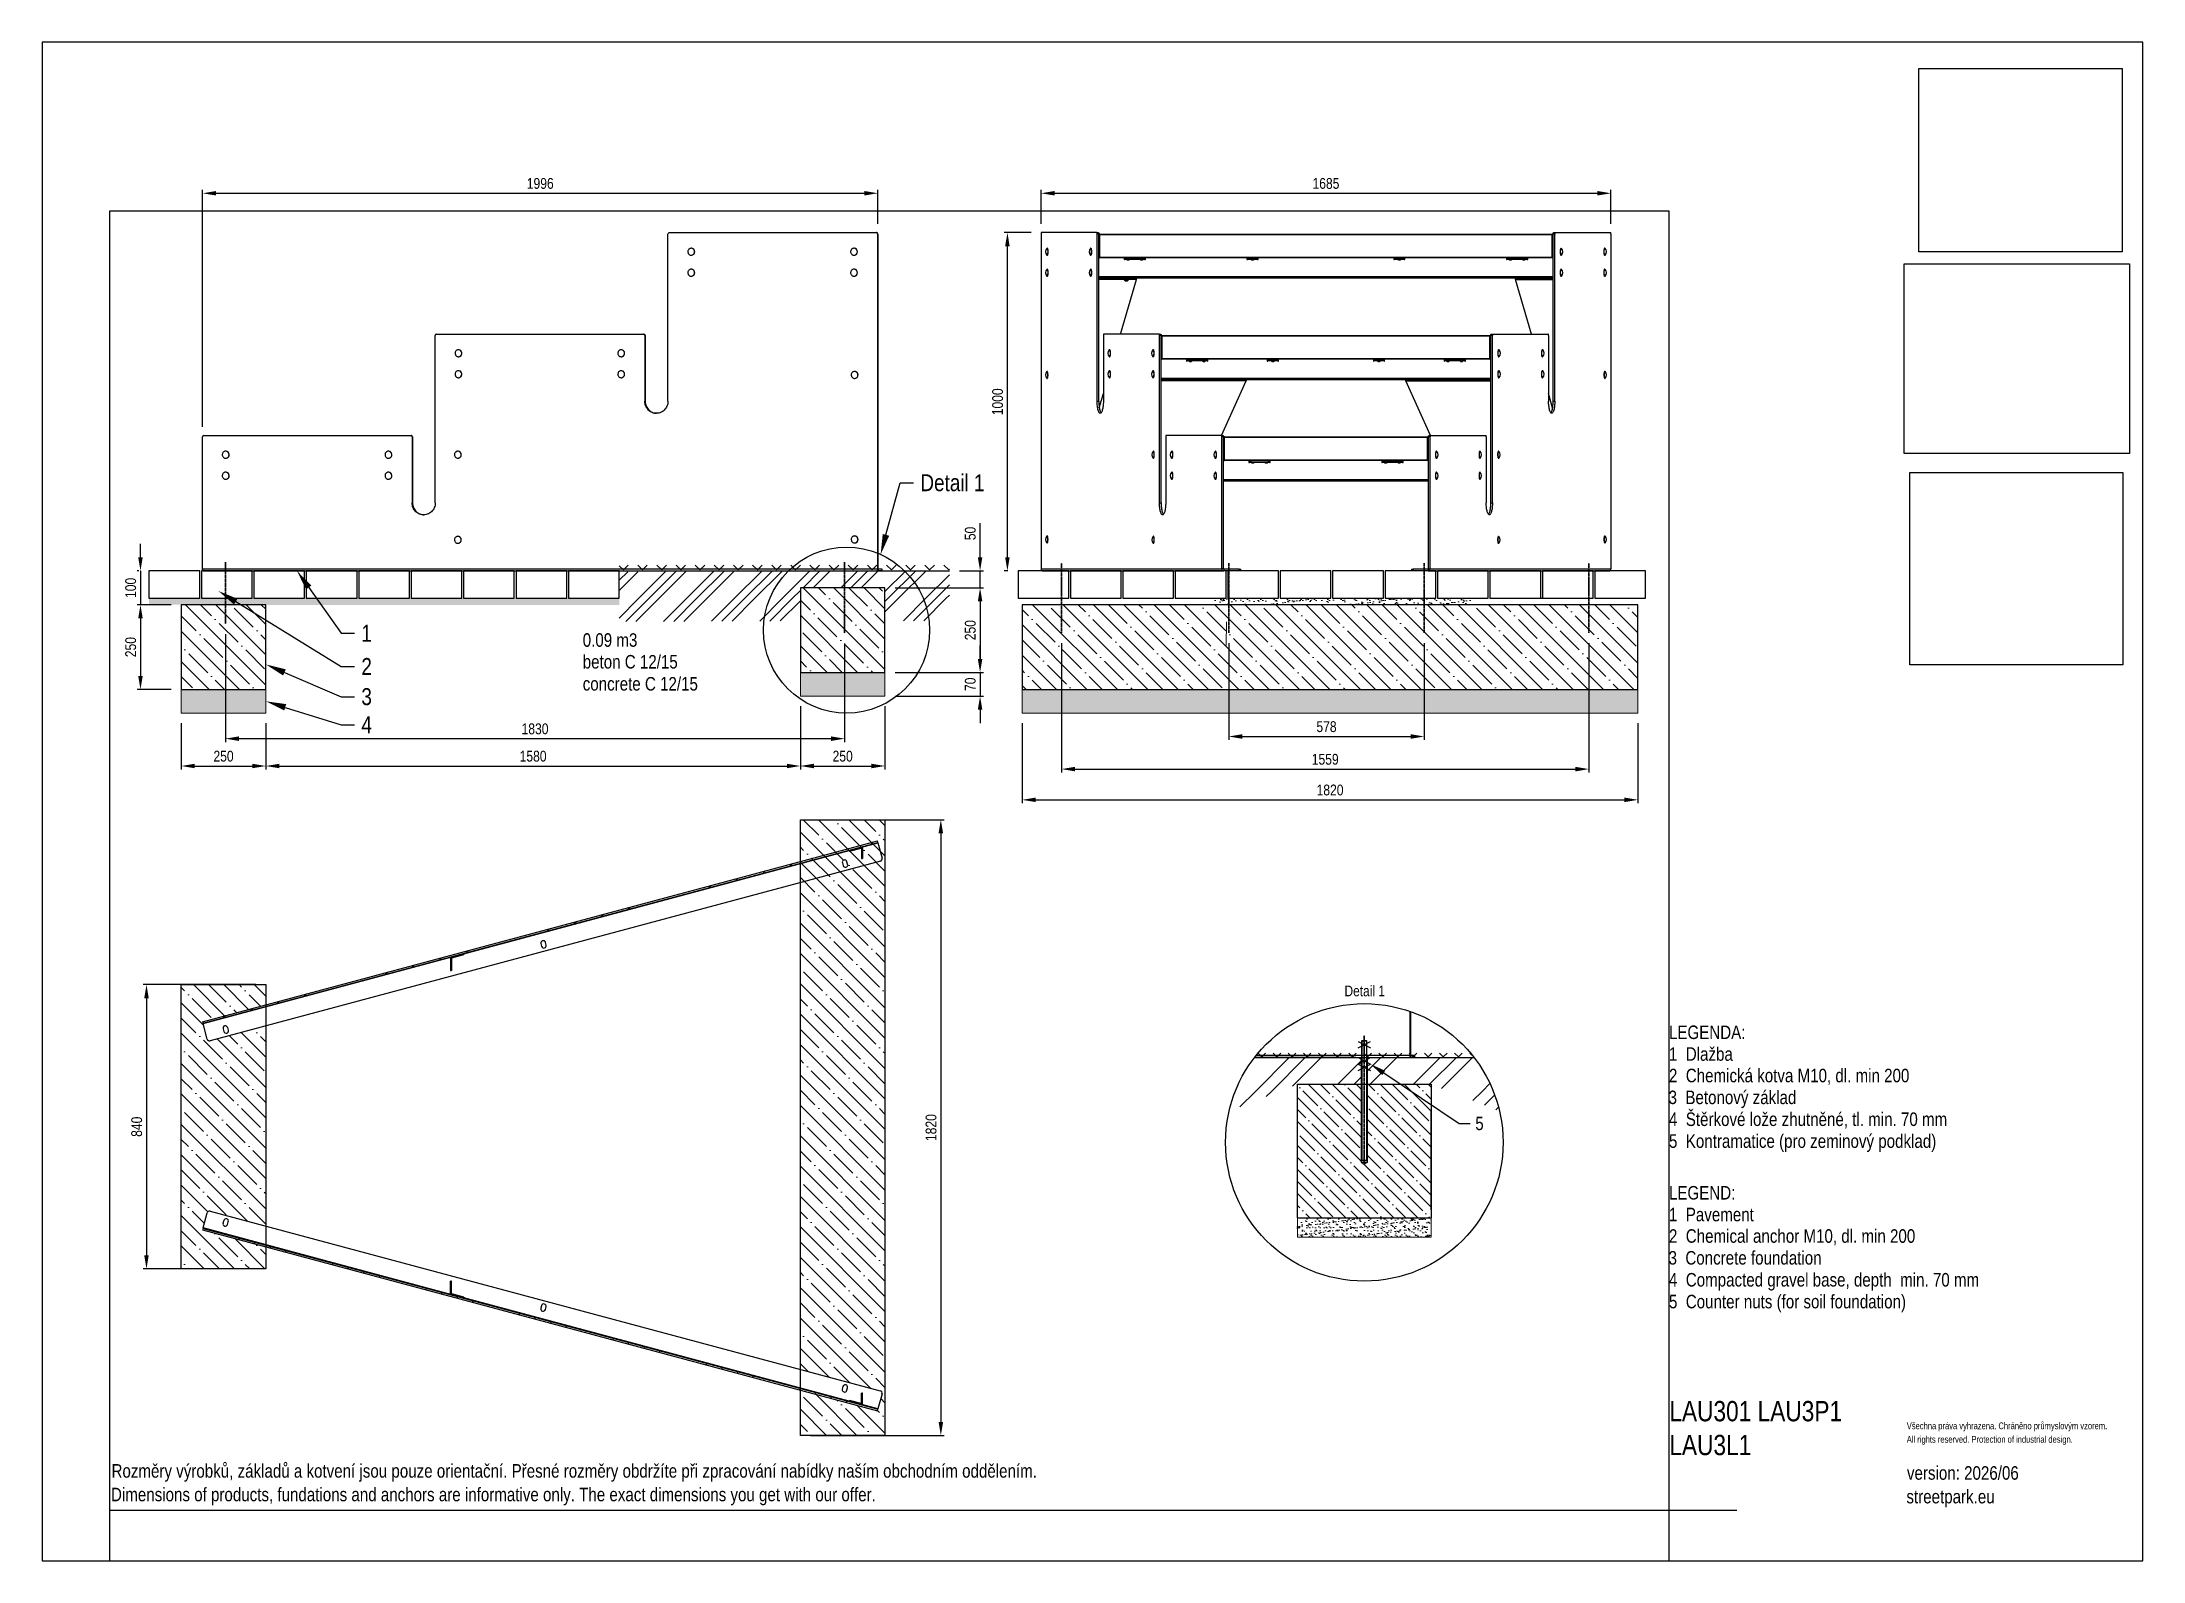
# Model space of a CAD drawing. Header units: millimetres. Extents: x 11758 to 17968, y 3782 to 8272.
import ezdxf
from ezdxf import colors
from ezdxf.entities.mleader import LeaderData, LeaderLine
from ezdxf.lldxf.tags import DXFTag
from ezdxf.math import Vec2, Vec3

# ---------------------------------------------------------------- set-up
doc = ezdxf.new("R2010")
doc.units = ezdxf.units.MM
doc.header["$LTSCALE"] = 0.1
doc.header["$XCLIPFRAME"] = 2
doc.linetypes.add('DashDot', pattern=[15, 9, -3, 0, -3])
doc.layers.add('Nekreslit', color=6, linetype='Continuous', plot=False)
doc.layers.add('SRAFY', color=251, linetype='Continuous', lineweight=13)
doc.styles.add('SEACAD_Arial', font='arial.ttf', dxfattribs={"width": 0.8})
tags = doc.linetypes.add('HIDDEN2', pattern=[4.7625, 3.175, -1.5875]).pattern_tags.tags
tags[6:7] = [DXFTag(74, 4), DXFTag(75, 0), DXFTag(340, '0'), DXFTag(46, 0.0), DXFTag(50, 0.0), DXFTag(44, 0.0), DXFTag(45, 0.0)]
tags[4:5] = [DXFTag(74, 4), DXFTag(75, 0), DXFTag(340, '0'), DXFTag(46, 0.0), DXFTag(50, 0.0), DXFTag(44, 0.0), DXFTag(45, 0.0)]
doc.dimstyles.new('ISO-25', dxfattribs={"dimtxt": 1.6, "dimasz": 2, "dimexe": 0.5, "dimexo": 1.5, "dimtad": 1, "dimdec": 0, "dimtxsty": 'SEACAD_Arial', "dimcen": 2, "dimadec": 0, "dimazin": 0, "dimtfac": 1, "dimtdec": 0, "dimtmove": 0, "dimatfit": 3, "dimfxl": 1, "dimarcsym": 0})
picture_1 = doc.add_image_def('image1.jpg', size_in_pixel=(1600, 1200))
picture_2 = doc.add_image_def('image2.jpg', size_in_pixel=(1600, 1200))
picture_3 = doc.add_image_def('image3.jpg', size_in_pixel=(1600, 1200))
pattern_1 = [(45, (11851.62, 3893.84), (-175.115, 175.115), []), (45, (11910, 3893.84), (-175.115, 175.115), []), (45, (11968.36, 3893.84), (-175.115, 175.115), []), (45, (12026.74, 3893.84), (-175.115, 175.115), [])]
pattern_2 = [(135, (11851.62, 3893.84), (-175.115, -175.115), []), (135, (11851.62, 3952.2), (-175.115, -175.115), []), (135, (11851.62, 4010.58), (-175.115, -175.115), []), (135, (11851.62, 4068.95), (-175.115, -175.115), [])]

msp = doc.modelspace()

# ---------------------------------------------------------------- texts
at = {"style": 'SEACAD_Arial', "width": 0.8}
for s, height, p in [('0.09 m3', 40, (13356.5, 6484)), ('beton C 12/15', 40, (13356.5, 6419.8)), ('concrete C 12/15', 40, (13356.5, 6354.6)), ('LEGENDA:', 40, (16567.2, 5324.5)), ('1  Dlažba', 40, (16567.2, 5260.3)), ('2  Chemická kotva M10, dl. min 200', 40, (16567.2, 5196.7)), ('3  Betonový základ', 40, (16566, 5132.2)), ('4  Štěrkové lože zhutněné, tl. min. 70 mm', 40, (16567.2, 5067.5)), ('5  Kontramatice (pro zeminový podklad)', 40, (16567.2, 5002.9)), ('LEGEND:', 40, (16567.2, 4850.1)), ('1  Pavement', 40, (16567.2, 4785.8)), ('2  Chemical anchor M10, dl. min 200', 40, (16567.2, 4722.3)), ('3  Concrete foundation', 40, (16566, 4657.8)), ('4  Compacted gravel base, depth  min. 70 mm', 40, (16567.2, 4593)), ('5  Counter nuts (for soil foundation)', 40, (16567.2, 4528.5)), ('Všechna práva vyhrazena. Chráněno průmyslovým vzorem.', 20, (17270.1, 4171.2)), ('All rights reserved. Protection of industrial design.', 20, (17270.1, 4131.2)), ('Rozměry výrobků, základů a kotvení jsou pouze orientační. Přesné rozměry obdržíte při zpracování nabídky naším obchodním oddělením.', 39.9982, (11963.7, 4028)), ('version: 2026/06', 40, (17270.6, 4021.9)), ('Dimensions of products, fundations and anchors are informative only. The exact dimensions you get with our offer.', 39.9982, (11962.1, 3958.2)), ('streetpark.eu', 40, (17269, 3952))]:
    msp.add_text(s, height=height, dxfattribs=at).set_placement(p)
at = {"attachment_point": 1, "style": 'SEACAD_Arial'}
for s, width, gutter_width, insert, char_height in [('Detail 1', 178.635, 158, (15608.1, 5482.5), 31.6), ('LAU301 LAU3P1\\PLAU3L1', 690.809, 200, (16568.2, 4254.6), 60)]:
    msp.add_mtext_dynamic_manual_height_columns(s, width=width, gutter_width=gutter_width, heights=[0], dxfattribs=dict(at, insert=insert, char_height=char_height))

# ---------------------------------------------------------------- blocks, each defined once
blk = doc.blocks.new('*D0')
at = {"color": 0, "lineweight": -2, "transparency": 16777216}
for p, q in [((14655.4, 6257.9), (14655.4, 6021.6)), ((16475.4, 6257.9), (16475.4, 6021.6)), ((14695.4, 6031.6), (16435.4, 6031.6))]:
    blk.add_line(p, q, dxfattribs=at)
at = {"color": 0, "transparency": 16777216}
for points in [[(14695.4, 6038.3), (14695.4, 6025), (14655.4, 6031.6)], [(16435.4, 6038.3), (16435.4, 6025), (16475.4, 6031.6)]]:
    blk.add_solid(points, dxfattribs=at)
at = {"layer": 'Defpoints', "color": 0, "transparency": 16777216}
for p in [(14655.4, 6287.9), (16475.4, 6287.9), (16475.4, 6031.6)]:
    blk.add_point(p, dxfattribs=at)
at = {"color": 0, "transparency": 16777216, "insert": (15565.4, 6060.5), "char_height": 32, "attachment_point": 5, "style": 'SEACAD_Arial'}
blk.add_mtext('1820', dxfattribs=at)
blk = doc.blocks.new('*D4')
at = {"color": 0, "lineweight": -2, "transparency": 16777216}
for p, q in [((12300.2, 6521.4), (12300.2, 6202.5)), ((14130.7, 6493.6), (14130.7, 6202.5)), ((12340.2, 6212.5), (14090.7, 6212.5))]:
    blk.add_line(p, q, dxfattribs=at)
at = {"color": 0, "transparency": 16777216}
for points in [[(12340.2, 6219.1), (12340.2, 6205.8), (12300.2, 6212.5)], [(14090.7, 6219.1), (14090.7, 6205.8), (14130.7, 6212.5)]]:
    blk.add_solid(points, dxfattribs=at)
at = {"layer": 'Defpoints', "color": 0, "transparency": 16777216}
for p in [(12300.2, 6551.4), (14130.7, 6523.6), (14130.7, 6212.5)]:
    blk.add_point(p, dxfattribs=at)
at = {"color": 0, "transparency": 16777216, "insert": (13215.5, 6241.3), "char_height": 32, "attachment_point": 5, "style": 'SEACAD_Arial'}
blk.add_mtext('1830', dxfattribs=at)
blk = doc.blocks.new('*D5')
at = {"color": 0, "lineweight": -2, "transparency": 16777216}
for p, q in [((14279.8, 6658.2), (14541, 6658.2)), ((14531, 6618.2), (14531, 6448.2)), ((14279.8, 6408.2), (14541, 6408.2))]:
    blk.add_line(p, q, dxfattribs=at)
at = {"color": 0, "transparency": 16777216}
for points in [[(14524.3, 6618.2), (14537.6, 6618.2), (14531, 6658.2)], [(14524.3, 6448.2), (14537.6, 6448.2), (14531, 6408.2)]]:
    blk.add_solid(points, dxfattribs=at)
at = {"layer": 'Defpoints', "color": 0, "transparency": 16777216}
for p in [(14249.8, 6658.2), (14249.8, 6408.2), (14531, 6408.2)]:
    blk.add_point(p, dxfattribs=at)
at = {"color": 0, "transparency": 16777216, "insert": (14502.1, 6533.2), "char_height": 32, "attachment_point": 5, "rotation": 90, "style": 'SEACAD_Arial'}
blk.add_mtext('250', dxfattribs=at)
blk = doc.blocks.new('*D6')
at = {"color": 0, "lineweight": -2, "transparency": 16777216}
for p, q in [((14531, 6448.2), (14531, 6488.2)), ((14279.8, 6408.2), (14541, 6408.2)), ((14531, 6408.2), (14531, 6338.2)), ((14279.8, 6338.2), (14541, 6338.2)), ((14531, 6298.2), (14531, 6258.2))]:
    blk.add_line(p, q, dxfattribs=at)
at = {"color": 0, "transparency": 16777216}
for points in [[(14524.3, 6448.2), (14537.6, 6448.2), (14531, 6408.2)], [(14524.3, 6298.2), (14537.6, 6298.2), (14531, 6338.2)]]:
    blk.add_solid(points, dxfattribs=at)
at = {"layer": 'Defpoints', "color": 0, "transparency": 16777216}
for p in [(14249.8, 6408.2), (14249.8, 6338.2), (14531, 6338.2)]:
    blk.add_point(p, dxfattribs=at)
at = {"color": 0, "transparency": 16777216, "insert": (14502.1, 6373.2), "char_height": 32, "attachment_point": 5, "rotation": 90, "style": 'SEACAD_Arial'}
blk.add_mtext('70', dxfattribs=at)
blk = doc.blocks.new('*D7')
at = {"color": 0, "lineweight": -2, "transparency": 16777216}
for p, q in [((12169.8, 6257.9), (12169.8, 6121.6)), ((12419.8, 6257.9), (12419.8, 6121.6)), ((12209.8, 6131.6), (12379.8, 6131.6))]:
    blk.add_line(p, q, dxfattribs=at)
at = {"color": 0, "transparency": 16777216}
for points in [[(12209.8, 6138.3), (12209.8, 6125), (12169.8, 6131.6)], [(12379.8, 6138.3), (12379.8, 6125), (12419.8, 6131.6)]]:
    blk.add_solid(points, dxfattribs=at)
at = {"layer": 'Defpoints', "color": 0, "transparency": 16777216}
for p in [(12169.8, 6287.9), (12419.8, 6287.9), (12419.8, 6131.6)]:
    blk.add_point(p, dxfattribs=at)
at = {"color": 0, "transparency": 16777216, "insert": (12294.8, 6160.5), "char_height": 32, "attachment_point": 5, "style": 'SEACAD_Arial'}
blk.add_mtext('250', dxfattribs=at)
blk = doc.blocks.new('*D8')
at = {"color": 0, "lineweight": -2, "transparency": 16777216}
for p, q in [((13999.8, 6308.2), (13999.8, 6121.6)), ((14249.8, 6308.2), (14249.8, 6121.6)), ((14039.8, 6131.6), (14209.8, 6131.6))]:
    blk.add_line(p, q, dxfattribs=at)
at = {"color": 0, "transparency": 16777216}
for points in [[(14039.8, 6138.3), (14039.8, 6125), (13999.8, 6131.6)], [(14209.8, 6138.3), (14209.8, 6125), (14249.8, 6131.6)]]:
    blk.add_solid(points, dxfattribs=at)
at = {"layer": 'Defpoints', "color": 0, "transparency": 16777216}
for p in [(13999.8, 6338.2), (14249.8, 6338.2), (14249.8, 6131.6)]:
    blk.add_point(p, dxfattribs=at)
at = {"color": 0, "transparency": 16777216, "insert": (14124.8, 6160.5), "char_height": 32, "attachment_point": 5, "style": 'SEACAD_Arial'}
blk.add_mtext('250', dxfattribs=at)
blk = doc.blocks.new('*D9')
at = {"color": 0, "lineweight": -2, "transparency": 16777216}
for p, q in [((13999.8, 6308.2), (13999.8, 6121.6)), ((12419.8, 6257.9), (12419.8, 6121.6)), ((12459.8, 6131.6), (13959.8, 6131.6))]:
    blk.add_line(p, q, dxfattribs=at)
at = {"color": 0, "transparency": 16777216}
for points in [[(12459.8, 6138.3), (12459.8, 6125), (12419.8, 6131.6)], [(13959.8, 6138.3), (13959.8, 6125), (13999.8, 6131.6)]]:
    blk.add_solid(points, dxfattribs=at)
at = {"layer": 'Defpoints', "color": 0, "transparency": 16777216}
for p in [(13999.8, 6338.2), (12419.8, 6287.9), (13999.8, 6131.6)]:
    blk.add_point(p, dxfattribs=at)
at = {"color": 0, "transparency": 16777216, "insert": (13209.8, 6160.5), "char_height": 32, "attachment_point": 5, "style": 'SEACAD_Arial'}
blk.add_mtext('1580', dxfattribs=at)
blk = doc.blocks.new('*D10')
at = {"color": 0, "lineweight": -2, "transparency": 16777216}
for p, q in [((14531, 6748.2), (14531, 6849.8)), ((14470.5, 6708.2), (14541, 6708.2)), ((14531, 6658.2), (14531, 6708.2)), ((14434.8, 6658.2), (14541, 6658.2)), ((14531, 6618.2), (14531, 6578.2))]:
    blk.add_line(p, q, dxfattribs=at)
at = {"color": 0, "transparency": 16777216}
for points in [[(14524.3, 6748.2), (14537.6, 6748.2), (14531, 6708.2)], [(14524.3, 6618.2), (14537.6, 6618.2), (14531, 6658.2)]]:
    blk.add_solid(points, dxfattribs=at)
at = {"layer": 'Defpoints', "color": 0, "transparency": 16777216}
for p in [(14440.5, 6708.2), (14531, 6708.2), (14404.8, 6658.2)]:
    blk.add_point(p, dxfattribs=at)
at = {"color": 0, "transparency": 16777216, "insert": (14502.1, 6819), "char_height": 32, "attachment_point": 5, "rotation": 90, "style": 'SEACAD_Arial'}
blk.add_mtext('50', dxfattribs=at)
blk = doc.blocks.new('*D14')
at = {"color": 0, "lineweight": -2, "transparency": 16777216}
for p, q in [((12049.3, 6748.2), (12049.3, 6788.2)), ((12044.3, 6708.2), (12039.3, 6708.2)), ((12049.3, 6708.2), (12049.3, 6608.2)), ((12139.8, 6608.2), (12039.3, 6608.2)), ((12049.3, 6568.2), (12049.3, 6528.2))]:
    blk.add_line(p, q, dxfattribs=at)
at = {"color": 0, "transparency": 16777216}
for points in [[(12042.6, 6748.2), (12055.9, 6748.2), (12049.3, 6708.2)], [(12042.6, 6568.2), (12055.9, 6568.2), (12049.3, 6608.2)]]:
    blk.add_solid(points, dxfattribs=at)
at = {"layer": 'Defpoints', "color": 0, "transparency": 16777216}
for p in [(12074.3, 6708.2), (12049.3, 6608.2), (12169.8, 6608.2)]:
    blk.add_point(p, dxfattribs=at)
at = {"color": 0, "transparency": 16777216, "insert": (12020.4, 6658.2), "char_height": 32, "attachment_point": 5, "rotation": 90, "style": 'SEACAD_Arial'}
blk.add_mtext('100', dxfattribs=at)
blk = doc.blocks.new('*D18')
at = {"color": 0, "lineweight": -2, "transparency": 16777216}
for p, q in [((12139.8, 6608.2), (12039.3, 6608.2)), ((12049.3, 6568.2), (12049.3, 6397.9)), ((12139.8, 6357.9), (12039.3, 6357.9))]:
    blk.add_line(p, q, dxfattribs=at)
at = {"color": 0, "transparency": 16777216}
for points in [[(12042.6, 6568.2), (12055.9, 6568.2), (12049.3, 6608.2)], [(12042.6, 6397.9), (12055.9, 6397.9), (12049.3, 6357.9)]]:
    blk.add_solid(points, dxfattribs=at)
at = {"layer": 'Defpoints', "color": 0, "transparency": 16777216}
for p in [(12169.8, 6608.2), (12049.3, 6357.9), (12169.8, 6357.9)]:
    blk.add_point(p, dxfattribs=at)
at = {"color": 0, "transparency": 16777216, "insert": (12020.4, 6483.1), "char_height": 32, "attachment_point": 5, "rotation": 90, "style": 'SEACAD_Arial'}
blk.add_mtext('250', dxfattribs=at)
blk = doc.blocks.new('*D23')
at = {"color": 0, "lineweight": -2, "transparency": 16777216}
for p, q in [((12389.8, 5485.3), (12057, 5485.3)), ((12067, 5445.3), (12067, 4685.3)), ((12389.8, 4645.3), (12057, 4645.3))]:
    blk.add_line(p, q, dxfattribs=at)
at = {"color": 0, "transparency": 16777216}
for points in [[(12060.4, 5445.3), (12073.7, 5445.3), (12067, 5485.3)], [(12060.4, 4685.3), (12073.7, 4685.3), (12067, 4645.3)]]:
    blk.add_solid(points, dxfattribs=at)
at = {"layer": 'Defpoints', "color": 0, "transparency": 16777216}
for p in [(12419.8, 5485.3), (12067, 4645.3), (12419.8, 4645.3)]:
    blk.add_point(p, dxfattribs=at)
at = {"color": 0, "transparency": 16777216, "insert": (12038.2, 5065.3), "char_height": 32, "attachment_point": 5, "rotation": 90, "style": 'SEACAD_Arial'}
blk.add_mtext('840', dxfattribs=at)
blk = doc.blocks.new('*D24')
at = {"color": 0, "lineweight": -2, "transparency": 16777216}
for p, q in [((14029.8, 5972.8), (14425, 5972.8)), ((14415, 5932.8), (14415, 4192.8)), ((14029.8, 4152.8), (14425, 4152.8))]:
    blk.add_line(p, q, dxfattribs=at)
at = {"color": 0, "transparency": 16777216}
for points in [[(14408.3, 5932.8), (14421.7, 5932.8), (14415, 5972.8)], [(14408.3, 4192.8), (14421.7, 4192.8), (14415, 4152.8)]]:
    blk.add_solid(points, dxfattribs=at)
at = {"layer": 'Defpoints', "color": 0, "transparency": 16777216}
for p in [(13999.8, 5972.8), (13999.8, 4152.8), (14415, 4152.8)]:
    blk.add_point(p, dxfattribs=at)
at = {"color": 0, "transparency": 16777216, "insert": (14386.1, 5062.8), "char_height": 32, "attachment_point": 5, "rotation": 90, "style": 'SEACAD_Arial'}
blk.add_mtext('1820', dxfattribs=at)
blk = doc.blocks.new('*D32')
at = {"color": 0, "lineweight": -2, "transparency": 16777216}
for p, q in [((15265.9, 6495.2), (15265.9, 6208.9)), ((15843.9, 6495.2), (15843.9, 6208.9)), ((15305.9, 6218.9), (15803.9, 6218.9))]:
    blk.add_line(p, q, dxfattribs=at)
at = {"color": 0, "transparency": 16777216}
for points in [[(15305.9, 6225.5), (15305.9, 6212.2), (15265.9, 6218.9)], [(15803.9, 6225.5), (15803.9, 6212.2), (15843.9, 6218.9)]]:
    blk.add_solid(points, dxfattribs=at)
at = {"layer": 'Defpoints', "color": 0, "transparency": 16777216}
for p in [(15265.9, 6525.2), (15843.9, 6525.2), (15843.9, 6218.9)]:
    blk.add_point(p, dxfattribs=at)
at = {"color": 0, "transparency": 16777216, "insert": (15554.9, 6247.7), "char_height": 32, "attachment_point": 5, "style": 'SEACAD_Arial'}
blk.add_mtext('578', dxfattribs=at)
blk = doc.blocks.new('*D33')
at = {"color": 0, "lineweight": -2, "transparency": 16777216}
for p, q in [((14771.6, 6495.2), (14771.6, 6112.5)), ((16330.6, 6495.2), (16330.6, 6112.5)), ((14811.6, 6122.5), (16290.6, 6122.5))]:
    blk.add_line(p, q, dxfattribs=at)
at = {"color": 0, "transparency": 16777216}
for points in [[(14811.6, 6129.2), (14811.6, 6115.8), (14771.6, 6122.5)], [(16290.6, 6129.2), (16290.6, 6115.8), (16330.6, 6122.5)]]:
    blk.add_solid(points, dxfattribs=at)
at = {"layer": 'Defpoints', "color": 0, "transparency": 16777216}
for p in [(14771.6, 6525.2), (16330.6, 6525.2), (16330.6, 6122.5)]:
    blk.add_point(p, dxfattribs=at)
at = {"color": 0, "transparency": 16777216, "insert": (15551.1, 6151.3), "char_height": 32, "attachment_point": 5, "style": 'SEACAD_Arial'}
blk.add_mtext('1559', dxfattribs=at)
blk = doc.blocks.new('*D36')
at = {"color": 0, "lineweight": -2, "transparency": 16777216}
for p, q in [((14711.1, 7734.2), (14711.1, 7834.6)), ((14751.1, 7824.6), (16355.6, 7824.6)), ((16395.6, 7734.2), (16395.6, 7834.6))]:
    blk.add_line(p, q, dxfattribs=at)
at = {"color": 0, "transparency": 16777216}
for points in [[(14751.1, 7831.3), (14751.1, 7818), (14711.1, 7824.6)], [(16355.6, 7831.3), (16355.6, 7818), (16395.6, 7824.6)]]:
    blk.add_solid(points, dxfattribs=at)
at = {"layer": 'Defpoints', "color": 0, "transparency": 16777216}
for p in [(16395.6, 7824.6), (14711.1, 7704.2), (16395.6, 7704.2)]:
    blk.add_point(p, dxfattribs=at)
at = {"color": 0, "transparency": 16777216, "insert": (15553.3, 7853.5), "char_height": 32, "attachment_point": 5, "style": 'SEACAD_Arial'}
blk.add_mtext('1685', dxfattribs=at)
blk = doc.blocks.new('*D37')
at = {"color": 0, "lineweight": -2, "transparency": 16777216}
for p, q in [((14682.1, 7708.2), (14601.8, 7708.2)), ((14611.8, 6748.2), (14611.8, 7668.2)), ((14613.1, 6708.2), (14601.8, 6708.2))]:
    blk.add_line(p, q, dxfattribs=at)
at = {"color": 0, "transparency": 16777216}
for points in [[(14605.1, 7668.2), (14618.4, 7668.2), (14611.8, 7708.2)], [(14605.1, 6748.2), (14618.4, 6748.2), (14611.8, 6708.2)]]:
    blk.add_solid(points, dxfattribs=at)
at = {"layer": 'Defpoints', "color": 0, "transparency": 16777216}
for p in [(14611.8, 7708.2), (14712.1, 7708.2), (14643.1, 6708.2)]:
    blk.add_point(p, dxfattribs=at)
at = {"color": 0, "transparency": 16777216, "insert": (14582.9, 7208.2), "char_height": 32, "attachment_point": 5, "rotation": 90, "style": 'SEACAD_Arial'}
blk.add_mtext('1000', dxfattribs=at)
blk = doc.blocks.new('*D38')
at = {"color": 0, "lineweight": -2, "transparency": 16777216}
for p, q in [((12233, 7134.2), (12233, 7834.6)), ((12273, 7824.6), (14188.9, 7824.6)), ((14228.9, 7734.2), (14228.9, 7834.6))]:
    blk.add_line(p, q, dxfattribs=at)
at = {"color": 0, "transparency": 16777216}
for points in [[(12273, 7831.3), (12273, 7818), (12233, 7824.6)], [(14188.9, 7831.3), (14188.9, 7818), (14228.9, 7824.6)]]:
    blk.add_solid(points, dxfattribs=at)
at = {"layer": 'Defpoints', "color": 0, "transparency": 16777216}
for p in [(14228.9, 7824.6), (14228.9, 7704.2), (12233, 7104.2)]:
    blk.add_point(p, dxfattribs=at)
at = {"color": 0, "transparency": 16777216, "insert": (13230.9, 7853.5), "char_height": 32, "attachment_point": 5, "style": 'SEACAD_Arial'}
blk.add_mtext('1996', dxfattribs=at)

# ---------------------------------------------------------------- dimensions: what is measured, and where the dimension line sits
dim = msp.add_linear_dim(base=(14228.9, 7824.6), p1=(12233, 7104.2), p2=(14228.9, 7704.2), dimstyle='ISO-25')
dim.commit()
dim.dimension.update_dxf_attribs({"geometry": '*D38', "text_midpoint": (13230.9, 7824.6), "dimtype": 160})
for base, p1, p2, picture, middle in [((16395.6241, 7824.6433), (14711.075, 7704.2496), (16395.6241, 7704.2496), '*D36', (15553.3496, 7853.4816)), ((16330.6, 6122.5), (14771.6, 6525.2), (16330.6, 6525.2), '*D33', (15551.1, 6151.3)), ((15843.9, 6218.9), (15265.9, 6525.2), (15843.9, 6525.2), '*D32', (15554.9, 6247.7))]:
    dim = msp.add_linear_dim(base=base, p1=p1, p2=p2, dimstyle='ISO-25')
    dim.commit()
    dim.dimension.update_dxf_attribs({"geometry": picture, "text_midpoint": middle})
dim = msp.add_linear_dim(base=(14611.8, 7708.2), p1=(14643.1, 6708.2), p2=(14712.1, 7708.2), angle=90, dimstyle='ISO-25')
dim.commit()
dim.dimension.update_dxf_attribs({"geometry": '*D37', "text_midpoint": (14582.9, 7208.2)})
for base, p1, p2, picture, middle in [((14531, 6708.2), (14404.8, 6658.2), (14440.5, 6708.2), '*D10', (14531, 6819)), ((12049.3, 6608.2), (12074.3, 6708.2), (12169.8, 6608.2), '*D14', (12049.3, 6658.2)), ((12049.3, 6357.9), (12169.8, 6608.2), (12169.8, 6357.9), '*D18', (12049.3, 6483.1)), ((14415, 4152.8), (13999.8, 5972.8), (13999.8, 4152.8), '*D24', (14415, 5062.8)), ((12067, 4645.3), (12419.8, 5485.3), (12419.8, 4645.3), '*D23', (12067, 5065.3))]:
    dim = msp.add_linear_dim(base=base, p1=p1, p2=p2, angle=90, dimstyle='ISO-25')
    dim.commit()
    dim.dimension.update_dxf_attribs({"geometry": picture, "text_midpoint": middle, "dimtype": 160})
dim = msp.add_linear_dim(base=(14531, 6408.2), p1=(14249.8, 6658.2), p2=(14249.8, 6408.2), angle=90, dimstyle='ISO-25', override={"dimscale": 0})
dim.commit()
dim.dimension.update_dxf_attribs({"geometry": '*D5', "text_midpoint": (14531, 6533.2), "dimtype": 160})
dim = msp.add_linear_dim(base=(14130.6736, 6212.4618), p1=(12300.2441, 6551.3716), p2=(14130.6736, 6523.6121), dimstyle='ISO-25', override={"dimscale": 0, "dimrnd": 10})
dim.commit()
dim.dimension.update_dxf_attribs({"geometry": '*D4', "text_midpoint": (13215.4588, 6212.4618), "dimtype": 160})
dim = msp.add_linear_dim(base=(14531, 6338.2), p1=(14249.8, 6408.2), p2=(14249.8, 6338.2), angle=90, dimstyle='ISO-25', override={"dimscale": 0, "dimtmove": 1})
dim.commit()
dim.dimension.update_dxf_attribs({"geometry": '*D6', "text_midpoint": (14502.1, 6373.2)})
for base, p1, p2, override, picture, middle in [((13999.8, 6131.6), (12419.8, 6287.9), (13999.8, 6338.2), {"dimscale": 0, "dimrnd": 10}, '*D9', (13209.8, 6160.5)), ((14249.8, 6131.6), (13999.8, 6338.2), (14249.8, 6338.2), {"dimscale": 0}, '*D8', (14124.8, 6160.5)), ((12419.8, 6131.6), (12169.8, 6287.9), (12419.8, 6287.9), {"dimscale": 0}, '*D7', (12294.8, 6160.5)), ((16475.4, 6031.6), (14655.4, 6287.9), (16475.4, 6287.9), {"dimscale": 0, "dimrnd": 10}, '*D0', (15565.4, 6060.5))]:
    dim = msp.add_linear_dim(base=base, p1=p1, p2=p2, dimstyle='ISO-25', override=override)
    dim.commit()
    dim.dimension.update_dxf_attribs({"geometry": picture, "text_midpoint": middle})

# ---------------------------------------------------------------- hatches: boundary and pattern name
at = {"linetype": 'Continuous', "lineweight": 18}
h = msp.add_hatch(dxfattribs=at)
h.set_pattern_fill('DIN 201 OCEL A OCELOVÁ LITINA', color=256, scale=13, style=0, pattern_type=2)
h.set_pattern_definition(pattern_1)
h.paths.add_polyline_path([(12234.3, 5371), (14228.9, 5905.4), (14227.6, 5910.3), (12233, 5375.8)], flags=0)
h = msp.add_hatch(dxfattribs=at)
h.set_pattern_fill('DIN 201 OCEL A OCELOVÁ LITINA', color=256, scale=13, angle=90, style=0, pattern_type=2)
h.set_pattern_definition(pattern_2)
edge = h.paths.add_edge_path(flags=0)
edge.add_line((14180.9, 5888.2), (14180.9, 5857.9))
edge.add_line((14180.9, 5857.9), (14183.9, 5857.9))
edge.add_line((14183.9, 5857.9), (14183.9, 5888.2))
edge.add_arc((14179.9, 5888.2), 4, 0, 105)
edge.add_line((14178.9, 5892), (14144.1, 5882.7))
edge.add_line((14144.1, 5882.7), (14144.9, 5879.8))
edge.add_line((14144.9, 5879.8), (14179.6, 5889.1))
edge.add_arc((14179.9, 5888.2), 1, 0, 105, ccw=False)
h = msp.add_hatch(dxfattribs=at)
h.set_pattern_fill('DIN 201 OCEL A OCELOVÁ LITINA', color=256, scale=13, angle=90, style=0, pattern_type=2)
h.set_pattern_definition(pattern_2)
edge = h.paths.add_edge_path(flags=0)
edge.add_line((12965.9, 5564.1), (12965.9, 5526.7))
edge.add_line((12965.9, 5526.7), (12968.9, 5526.7))
edge.add_line((12968.9, 5526.7), (12968.9, 5564.1))
edge.add_arc((12969.9, 5564.1), 1, 105, 180, ccw=False)
edge.add_line((12969.6, 5565), (13005.3, 5574.6))
edge.add_line((13005.3, 5574.6), (13004.5, 5577.5))
edge.add_line((13004.5, 5577.5), (12968.9, 5567.9))
edge.add_arc((12969.9, 5564.1), 4, 105, 180)
h = msp.add_hatch(dxfattribs=at)
h.set_pattern_fill('DIN 201 OCEL A OCELOVÁ LITINA', color=256, scale=13, style=0, pattern_type=2)
h.set_pattern_definition(pattern_1)
h.paths.add_polyline_path([(14228.9, 4230.6), (12234.3, 4765), (12233, 4760.2), (14227.6, 4225.7)], flags=0)
h = msp.add_hatch(dxfattribs=at)
h.set_pattern_fill('DIN 201 OCEL A OCELOVÁ LITINA', color=256, scale=13, angle=90, style=0, pattern_type=2)
h.set_pattern_definition(pattern_2)
edge = h.paths.add_edge_path(flags=0)
edge.add_line((12968.9, 4571.9), (12968.9, 4609.2))
edge.add_line((12968.9, 4609.2), (12965.9, 4609.2))
edge.add_line((12965.9, 4609.2), (12965.9, 4571.9))
edge.add_arc((12969.9, 4571.9), 4, 180, 255)
edge.add_line((12968.9, 4568.1), (13004.5, 4558.5))
edge.add_line((13004.5, 4558.5), (13005.3, 4561.4))
edge.add_line((13005.3, 4561.4), (12969.6, 4571))
edge.add_arc((12969.9, 4571.9), 1, 180, 255, ccw=False)
at = {"layer": 'SRAFY'}
h = msp.add_hatch(dxfattribs=at)
h.set_pattern_fill('GOST_GROUND', color=256, scale=10)
h.set_pattern_definition([(45, (6450.33, 1393.59), (141.4214, -9e-15), [200]), (45, (6480.33, 1393.59), (141.4214, -9e-15), [200]), (45, (6510.33, 1393.59), (141.4214, -9e-15), [200])])
h.paths.add_polyline_path([(13999.8, 6560.6), (13464.1, 6558.3), (13464.5, 6705.8), (14440.5, 6708.2), (14440.5, 6560.8), (14249.8, 6560.8), (14249.8, 6658.2), (13999.8, 6658.2)])
h = msp.add_hatch(dxfattribs=at)
h.set_pattern_fill('TERACO', color=256, scale=20)
h.set_pattern_definition([(45, (6914.72, 1393.59), (-28.28427, 28.28427), [20, -20]), (135, (6971.29, 1393.59), (-28.28427, -28.28427), [20, -20])])
h.paths.add_polyline_path([(13464.4, 6708.2), (13464.4, 6731.3), (14440.5, 6731.3), (14440.5, 6708.3)])
h = msp.add_hatch(dxfattribs=at)
h.set_pattern_fill('ANSI35', color=256, scale=10, angle=90)
h.set_pattern_definition([(135, (5958.34, 1148.074), (-44.9013, -44.9013), []), (135, (5958.34, 1192.975), (-44.9013, -44.9013), [79.375, -15.875, 0, -15.875])])
h.paths.add_polyline_path([(14249.8, 6658.2), (13999.8, 6658.2), (13999.8, 6408.2), (14249.8, 6408.2)])
h = msp.add_hatch(dxfattribs=at)
h.set_pattern_fill('AR-SAND', color=256, scale=0.5)
h.set_pattern_definition([(37.5, (5538.856, 1393.591), (-0.800016, 24.47066), [0, -19.304, 0, -21.59, 0, -20.6375]), (7.5, (5538.856, 1393.59), (22.47616, 35.84126), [0, -10.414, 0, -17.399, 0, -6.6675]), (327.5, (5523.235, 1393.591), (39.54962, 0.07186), [0, -6.35, 0, -22.86, 0, -29.845]), (317.5, (5523.235, 1393.59), (38.17782, 11.14647), [0, -3.175, 0, -14.986, 0, -17.145])])
h.paths.add_polyline_path([(12074.3, 6628.2), (12074.3, 6608.3), (12104.8, 6608.2), (12224.8, 6608.1), (12224.8, 6628.2)])
h.paths.add_polyline_path([(13464.3, 6607.9), (13464.3, 6628.2), (12224.8, 6628.2), (12224.8, 6608.1), (12354.8, 6607.9)])
h = msp.add_hatch(dxfattribs=at)
h.set_pattern_fill('ANSI35', color=256, scale=10, angle=90)
h.set_pattern_definition([(135, (5568.856, 1097.8), (-44.9013, -44.9013), []), (135, (5568.856, 1142.703), (-44.9013, -44.9013), [79.375, -15.875, 0, -15.875])])
h.paths.add_polyline_path([(12419.8, 6608.1), (12169.8, 6608.2), (12169.8, 6357.9), (12419.8, 6358.1)])
h = msp.add_hatch(dxfattribs=at)
h.set_pattern_fill('ANSI35', color=256, scale=10, angle=90)
h.set_pattern_definition([(135, (9869.4, 1097.8), (-44.9013, -44.9013), []), (135, (9869.4, 1142.703), (-44.9013, -44.9013), [79.375, -15.875, 0, -15.875])])
h.paths.add_polyline_path([(16475.4, 6608.1), (15333.8, 6608.2), (15333.8, 6357.9), (16475.4, 6358.1)])
edge = h.paths.add_edge_path()
edge.add_line((15333.8, 6608.2), (14655.3, 6608.2))
edge.add_line((14655.3, 6608.2), (14655.4, 6357.9))
edge.add_line((14655.4, 6357.9), (15306.8, 6357.9))
edge.add_arc((15306.8, 6357.9), 0.01, 270.00009, 540)
edge.add_arc((15306.8, 6357.9), 0.01, 180, 270.00009)
edge.add_line((15306.8, 6357.9), (15333.8, 6357.9))
edge.add_line((15333.8, 6357.9), (15333.8, 6608.2))
h = msp.add_hatch(dxfattribs=at)
h.set_pattern_fill('AR-SAND', color=256, scale=0.5)
h.set_pattern_definition([(37.5, (8990.623, 1393.591), (-0.800016, 24.47066), [0, -19.304, 0, -21.59, 0, -20.6375]), (7.5, (8990.623, 1393.59), (22.47616, 35.84126), [0, -10.414, 0, -17.399, 0, -6.6675]), (327.5, (8975.002, 1393.591), (39.54962, 0.07186), [0, -6.35, 0, -22.86, 0, -29.845]), (317.5, (8975.002, 1393.59), (38.17782, 11.14647), [0, -3.175, 0, -14.986, 0, -17.145])])
h.paths.add_polyline_path([(15216.1, 6628.2), (15216.1, 6608.3), (15556.6, 6608.2), (15676.6, 6608.1), (15676.6, 6628.2)])
h.paths.add_polyline_path([(15986.1, 6607.9), (15986.1, 6628.2), (15676.6, 6628.2), (15676.6, 6608.1), (15806.6, 6607.9)])
h = msp.add_hatch(dxfattribs=at)
h.set_pattern_fill('AR-SAND', color=256, scale=0.5)
h.set_pattern_definition([(37.5, (7468.933, -303.591), (-0.800016, 24.47066), [0, -19.304, 0, -21.59, 0, -20.6375]), (7.5, (7468.933, -303.59), (22.47616, 35.84126), [0, -10.414, 0, -17.399, 0, -6.6675]), (327.5, (7453.312, -303.59), (39.54962, 0.07186), [0, -6.35, 0, -22.86, 0, -29.845]), (317.5, (7453.31, -303.59), (38.17782, 11.14647), [0, -3.175, 0, -14.986, 0, -17.145])])
h.paths.add_polyline_path([(12419.8, 6357.9), (12169.8, 6357.9), (12169.8, 6287.9), (12419.8, 6287.9)])
h.paths.add_polyline_path([(13999.8, 6408.2), (14249.8, 6408.2), (14249.8, 6338.2), (13999.8, 6338.2)])
h = msp.add_hatch(dxfattribs=at)
h.set_pattern_fill('AR-SAND', color=256, scale=0.5)
h.set_pattern_definition([(37.5, (9869.398, 1097.802), (-0.800016, 24.47066), [0, -19.304, 0, -21.59, 0, -20.6375]), (7.5, (9869.398, 1097.802), (22.47616, 35.84126), [0, -10.414, 0, -17.399, 0, -6.6675]), (327.5, (9853.777, 1097.802), (39.54962, 0.07186), [0, -6.35, 0, -22.86, 0, -29.845]), (317.5, (9853.777, 1097.802), (38.17782, 11.14647), [0, -3.175, 0, -14.986, 0, -17.145])])
h.paths.add_polyline_path([(16475.4, 6287.9), (16475.4, 6357.9), (14655.4, 6357.8), (14655.4, 6287.8)])
h = msp.add_hatch(dxfattribs=at)
h.set_pattern_fill('ANSI35', color=256, scale=10, angle=90)
h.paths.add_polyline_path([(12419.8, 5363.8), (12255.3, 5319.7, -0.414214), (12246.7, 5324.6), (12234.5, 5370), (12234.3, 5371), (12233, 5375.8), (12419.8, 5425.9), (12419.8, 5485.3), (12169.8, 5485.3), (12169.8, 4645.3), (12419.8, 4645.3), (12419.8, 4710.1), (12233, 4760.2), (12234.3, 4765), (12246.4, 4810.4, -0.414214), (12255, 4815.4), (12419.8, 4771.2)])
h.paths.add_polyline_path([(14249.8, 5972.8), (13999.8, 5972.8), (13999.8, 4347.8), (14236.1, 4284.5, -0.414214), (14241.1, 4275.9), (14229.2, 4231.5), (14228.9, 4230.6), (14227.6, 4225.7), (13999.8, 4286.8), (13999.8, 4152.8), (14249.8, 4152.8)])
h.paths.add_polyline_path([(14134.6, 5832.5, -0.414214), (14126, 5837.5), (14123.9, 5845.2, -0.414214), (14128.9, 5853.8, -0.414214), (14137.4, 5848.8), (14139.5, 5841.1, -0.414214)], flags=16)
h.paths.add_polyline_path([(14180.9, 5857.9), (14180.9, 5888.2, 0.493145), (14179.6, 5889.1), (14144.9, 5879.8), (14144.1, 5882.7), (14178.9, 5892, -0.493145), (14183.9, 5888.2), (14183.9, 5857.9)], flags=16)
h = msp.add_hatch(dxfattribs=at)
h.set_pattern_fill('TERACO', color=256, scale=15.799973)
h.set_pattern_definition([(45, (9151.93, 1071.098), (-22.34454, 22.34454), [15.79997, -15.79997]), (135, (9196.618, 1071.098), (-22.34454, -22.34454), [15.79997, -15.79997])])
h.paths.add_polyline_path([(15349.3, 5269.7), (15349.3, 5287.9), (15984.1, 5287.9), (15984.1, 5269.7)])
h = msp.add_hatch(dxfattribs=at)
h.set_pattern_fill('GOST_GROUND', color=256, scale=15.799973)
h.set_pattern_definition([(45, (9758.33, 1818.05), (223.4454, -1e-14), [316]), (45, (9805.73, 1818.05), (223.4454, -1e-14), [316]), (45, (9853.13, 1818.05), (223.4454, -1e-14), [316])])
edge = h.paths.add_edge_path()
edge.add_line((15658.8, 5269.7), (15641.4, 5269.7))
edge.add_line((15641.4, 5269.7), (15342.1, 5269.7))
edge.add_arc((15666.7, 5019.1), 410.1, 142.33693, 166.98753)
edge.add_line((15267.2, 5111.5), (15469.2, 5190.7))
edge.add_line((15469.2, 5190.7), (15658.8, 5190.7))
edge.add_line((15658.8, 5190.7), (15658.8, 5269.7))
edge = h.paths.add_edge_path()
edge.add_line((15991.4, 5269.7), (15692, 5269.7))
edge.add_line((15692, 5269.7), (15674.6, 5269.7))
edge.add_line((15674.6, 5269.7), (15674.6, 5190.7))
edge.add_line((15674.6, 5190.7), (15864.2, 5190.7))
edge.add_line((15864.2, 5190.7), (16066.3, 5111.5))
edge.add_arc((15666.7, 5019.1), 410.1, 13.01247, 37.66307)
h = msp.add_hatch(dxfattribs=at)
h.set_pattern_fill('ANSI35', color=256, scale=7.899987, angle=90)
h.set_pattern_definition([(135, (6226.71, 1623.876), (-35.47195, -35.47195), []), (135, (6226.71, 1659.35), (-35.47195, -35.47195), [62.70614, -12.54123, 0, -12.54123])])
h.paths.add_polyline_path([(15657.2, 5190.7), (15469.2, 5190.7), (15469.2, 4795.8), (15864.2, 4795.8), (15864.2, 5190.7), (15676.2, 5190.7), (15676.2, 4960.6), (15666.7, 4955.1), (15657.2, 4960.6)])
h = msp.add_hatch(dxfattribs=at)
h.set_pattern_fill('AR-SAND', color=256, scale=0.394999)
h.set_pattern_definition([(37.5, (11124.68, 638.826), (-0.63201, 19.33179), [0, -15.250134, 0, -17.05607, 0, -16.303597]), (7.5, (11124.68, 638.826), (17.75614, 28.31454), [0, -8.227046, 0, -13.745187, 0, -5.267316]), (327.5, (11112.339, 638.826), (31.244146, 0.05677), [0, -5.01649, 0, -18.05937, 0, -23.57751]), (317.5, (11112.34, 638.826), (30.16043, 8.80569), [0, -2.508246, 0, -11.83892, 0, -13.544527])])
h.paths.add_polyline_path([(15864.2, 4739), (15864.2, 4794.3), (15469.2, 4794.3), (15469.2, 4739)])

# ---------------------------------------------------------------- linework, layer by layer
for p, q in [((13608.4, 7209.7), (13608.4, 7704.2)), ((13612.3, 7708.2), (14223.7, 7708.2)), ((14223.7, 7708.2), (14225, 7708.2)), ((14228.9, 7704.2), (14227.6, 7704.2)), ((14227.6, 7704.2), (14227.6, 6714.2)), ((14228.9, 7704.2), (14228.9, 6714.2)), ((14711.1, 7704.2), (14711.1, 6714.2)), ((14875.9, 7708.2), (14712.1, 7708.2)), ((14875.9, 7708.2), (14880.8, 7708.2)), ((14877, 7209.7), (14877, 7704.2)), ((14881.8, 7704.2), (14877, 7704.2)), ((14884.3, 7704.2), (14881.8, 7704.2)), ((14881.8, 7209.7), (14881.8, 7704.2)), ((14884.3, 7704.2), (16222.9, 7704.2)), ((16222.4, 7702.2), (14884.8, 7702.2)), ((14884.8, 7636.2), (14884.8, 7702.2)), ((16222.4, 7636.2), (16222.4, 7702.2)), ((16222.9, 7704.2), (16224.9, 7704.2)), ((16229.7, 7704.2), (16224.9, 7704.2)), ((16224.9, 7209.7), (16224.9, 7704.2)), ((16225.9, 7708.2), (16230.8, 7708.2)), ((16229.7, 7209.7), (16229.7, 7704.2)), ((16230.8, 7708.2), (16394.6, 7708.2)), ((16395.6, 7704.2), (16395.6, 6714.2)), ((13677.3, 7662.1), (13677.2, 7662.1)), ((13677.2, 7641.4), (13677.3, 7641.4)), ((14158.4, 7662.1), (14158.2, 7662.1)), ((14158.2, 7641.4), (14158.4, 7641.4)), ((14729.6, 7662.1), (14729.2, 7662.1)), ((14729.2, 7641.4), (14729.6, 7641.4)), ((14858.5, 7662.1), (14858.1, 7662.1)), ((14858.1, 7641.4), (14858.5, 7641.4)), ((16248.6, 7662.1), (16248.2, 7662.1)), ((16248.2, 7641.4), (16248.6, 7641.4)), ((16377.5, 7662.1), (16377.1, 7662.1)), ((16377.1, 7641.4), (16377.5, 7641.4)), ((13677.3, 7600.1), (13677.2, 7600.1)), ((13677.2, 7579.4), (13677.3, 7579.4)), ((14158.4, 7600.1), (14158.2, 7600.1)), ((14158.2, 7579.4), (14158.4, 7579.4)), ((14729.6, 7600.1), (14729.2, 7600.1)), ((14729.2, 7579.4), (14729.6, 7579.4)), ((14858.5, 7600.1), (14858.1, 7600.1)), ((14858.1, 7579.4), (14858.5, 7579.4)), ((14881.8, 7634.2), (14884.3, 7634.2)), ((14881.8, 7578.2), (16224.9, 7578.2)), ((16222.9, 7634.2), (14884.3, 7634.2)), ((14884.8, 7636.2), (16222.4, 7636.2)), ((14956.8, 7634.2), (14956.8, 7628.7)), ((14956.8, 7628.7), (14958.3, 7628.7)), ((14958.3, 7631.2), (14958.3, 7634.2)), ((14962.3, 7631.2), (14958.3, 7631.2)), ((14958.3, 7631.2), (14958.3, 7630.2)), ((14958.3, 7628.7), (14958.3, 7630.2)), ((14958.3, 7630.2), (14962.9, 7630.2)), ((14962.3, 7634.2), (14962.3, 7631.2)), ((14962.3, 7631.2), (15014.3, 7631.2)), ((14965.7, 7627.8), (14965.7, 7628.1)), ((14965.7, 7627.8), (14965.7, 7628.1)), ((14965.7, 7627.8), (14965.7, 7627.8)), ((14966.1, 7627.6), (14966.1, 7628)), ((14966.4, 7627.8), (14966.4, 7627.8)), ((14967.6, 7627.8), (14967.6, 7627.8)), ((14969.1, 7627.8), (14969.1, 7627.8)), ((14970.2, 7627.8), (14970.2, 7627.8)), ((14970.6, 7628), (14970.6, 7627.6)), ((14970.9, 7627.8), (14970.9, 7628.1)), ((14970.9, 7627.8), (14970.9, 7628.1)), ((14970.9, 7627.8), (14970.9, 7627.8)), ((14973.8, 7630.2), (15002.9, 7630.2)), ((15005.7, 7627.8), (15005.7, 7628.1)), ((15005.7, 7627.8), (15005.7, 7628.1)), ((15005.7, 7627.8), (15005.7, 7627.8)), ((15006.1, 7627.6), (15006.1, 7628)), ((15006.4, 7627.8), (15006.4, 7627.8)), ((15007.6, 7627.8), (15007.6, 7627.8)), ((15009.1, 7627.8), (15009.1, 7627.8)), ((15010.2, 7627.8), (15010.2, 7627.8)), ((15010.6, 7628), (15010.6, 7627.6)), ((15010.9, 7627.8), (15010.9, 7628.1)), ((15010.9, 7627.8), (15010.9, 7628.1)), ((15010.9, 7627.8), (15010.9, 7627.8)), ((15013.8, 7630.2), (15018.3, 7630.2)), ((15014.3, 7631.2), (15014.3, 7634.2)), ((15018.3, 7631.2), (15014.3, 7631.2)), ((15018.3, 7634.2), (15018.3, 7631.2)), ((15018.3, 7630.2), (15018.3, 7631.2)), ((15018.3, 7630.2), (15018.3, 7628.7)), ((15018.3, 7628.7), (15019.8, 7628.7)), ((15019.8, 7628.7), (15019.8, 7634.2)), ((15319.8, 7634.2), (15319.8, 7628.7)), ((15319.8, 7628.7), (15321.3, 7628.7)), ((15321.3, 7631.2), (15321.3, 7634.2)), ((15325.3, 7631.2), (15321.3, 7631.2)), ((15321.3, 7631.2), (15321.3, 7630.2)), ((15321.3, 7628.7), (15321.3, 7630.2)), ((15321.3, 7630.2), (15330.9, 7630.2)), ((15325.3, 7634.2), (15325.3, 7631.2)), ((15325.3, 7631.2), (15347.3, 7631.2)), ((15333.7, 7627.8), (15333.7, 7628.1)), ((15333.7, 7627.8), (15333.7, 7628.1)), ((15333.7, 7627.8), (15333.7, 7627.8)), ((15334.1, 7627.6), (15334.1, 7628)), ((15334.5, 7627.8), (15334.5, 7627.8)), ((15335.6, 7627.8), (15335.6, 7627.8)), ((15337.1, 7627.8), (15337.1, 7627.8)), ((15338.2, 7627.8), (15338.2, 7627.8)), ((15338.6, 7628), (15338.6, 7627.6)), ((15339, 7627.8), (15339, 7628.1)), ((15339, 7627.8), (15339, 7628.1)), ((15339, 7627.8), (15339, 7627.8)), ((15341.8, 7630.2), (15351.3, 7630.2)), ((15347.3, 7631.2), (15347.3, 7634.2)), ((15351.3, 7631.2), (15347.3, 7631.2)), ((15351.3, 7634.2), (15351.3, 7631.2)), ((15351.3, 7630.2), (15351.3, 7631.2)), ((15351.3, 7630.2), (15351.3, 7628.7)), ((15351.3, 7628.7), (15352.8, 7628.7)), ((15352.8, 7628.7), (15352.8, 7634.2)), ((15753.8, 7634.2), (15753.8, 7628.7)), ((15753.8, 7628.7), (15755.3, 7628.7)), ((15755.3, 7631.2), (15755.3, 7634.2)), ((15759.3, 7631.2), (15755.3, 7631.2)), ((15755.3, 7631.2), (15755.3, 7630.2)), ((15755.3, 7628.7), (15755.3, 7630.2)), ((15755.3, 7630.2), (15764.9, 7630.2)), ((15759.3, 7634.2), (15759.3, 7631.2)), ((15781.3, 7631.2), (15759.3, 7631.2)), ((15767.7, 7627.8), (15767.7, 7628.1)), ((15767.7, 7627.8), (15767.7, 7628.1)), ((15767.7, 7627.8), (15767.7, 7627.8)), ((15768.1, 7627.6), (15768.1, 7628)), ((15768.5, 7627.8), (15768.5, 7627.8)), ((15769.6, 7627.8), (15769.6, 7627.8)), ((15771.1, 7627.8), (15771.1, 7627.8)), ((15772.2, 7627.8), (15772.2, 7627.8)), ((15772.6, 7628), (15772.6, 7627.6)), ((15773, 7627.8), (15773, 7628.1)), ((15773, 7627.8), (15773, 7628.1)), ((15773, 7627.8), (15773, 7627.8)), ((15775.8, 7630.2), (15785.3, 7630.2)), ((15781.3, 7631.2), (15781.3, 7634.2)), ((15785.3, 7631.2), (15781.3, 7631.2)), ((15785.3, 7634.2), (15785.3, 7631.2)), ((15785.3, 7630.2), (15785.3, 7631.2)), ((15785.3, 7630.2), (15785.3, 7628.7)), ((15785.3, 7628.7), (15786.8, 7628.7)), ((15786.8, 7628.7), (15786.8, 7634.2)), ((16086.9, 7634.2), (16086.9, 7628.7)), ((16086.9, 7628.7), (16088.4, 7628.7)), ((16088.4, 7631.2), (16088.4, 7634.2)), ((16092.4, 7631.2), (16088.4, 7631.2)), ((16088.4, 7631.2), (16088.4, 7630.2)), ((16088.4, 7628.7), (16088.4, 7630.2)), ((16088.4, 7630.2), (16092.9, 7630.2)), ((16092.4, 7634.2), (16092.4, 7631.2)), ((16144.4, 7631.2), (16092.4, 7631.2)), ((16095.7, 7627.8), (16095.7, 7628.1)), ((16095.8, 7627.8), (16095.7, 7627.8)), ((16095.8, 7627.8), (16095.8, 7628.1)), ((16096.1, 7627.6), (16096.1, 7628)), ((16096.5, 7627.8), (16096.5, 7627.8)), ((16097.6, 7627.8), (16097.6, 7627.8)), ((16099.1, 7627.8), (16099.1, 7627.8)), ((16100.3, 7627.8), (16100.3, 7627.8)), ((16100.6, 7628), (16100.6, 7627.6)), ((16101, 7627.8), (16101, 7628.1)), ((16101, 7627.8), (16101, 7628.1)), ((16101, 7627.8), (16101, 7627.8)), ((16103.8, 7630.2), (16132.9, 7630.2)), ((16135.7, 7627.8), (16135.7, 7628.1)), ((16135.8, 7627.8), (16135.7, 7627.8)), ((16135.8, 7627.8), (16135.8, 7628.1)), ((16136.1, 7627.6), (16136.1, 7628)), ((16136.5, 7627.8), (16136.5, 7627.8)), ((16137.6, 7627.8), (16137.6, 7627.8)), ((16139.1, 7627.8), (16139.1, 7627.8)), ((16140.3, 7627.8), (16140.3, 7627.8)), ((16140.6, 7628), (16140.6, 7627.6)), ((16141, 7627.8), (16141, 7628.1)), ((16141, 7627.8), (16141, 7628.1)), ((16141, 7627.8), (16141, 7627.8)), ((16143.8, 7630.2), (16148.4, 7630.2)), ((16144.4, 7631.2), (16144.4, 7634.2)), ((16148.4, 7631.2), (16144.4, 7631.2)), ((16148.4, 7634.2), (16148.4, 7631.2)), ((16148.4, 7630.2), (16148.4, 7631.2)), ((16148.4, 7630.2), (16148.4, 7628.7)), ((16148.4, 7628.7), (16149.9, 7628.7)), ((16149.9, 7628.7), (16149.9, 7634.2)), ((16224.9, 7634.2), (16222.9, 7634.2)), ((16248.6, 7600.1), (16248.2, 7600.1)), ((16248.2, 7579.4), (16248.6, 7579.4)), ((16377.5, 7600.1), (16377.1, 7600.1)), ((16377.1, 7579.4), (16377.5, 7579.4)), ((14881.8, 7574.2), (16224.9, 7574.2)), ((14991.2, 7571.2), (14881.8, 7571.2)), ((14955.2, 7570.2), (14881.8, 7570.2)), ((14946.3, 7408.2), (14993.2, 7570.2)), ((14955.2, 7571.2), (14955.2, 7570.2)), ((14971.2, 7570.2), (14955.2, 7570.2)), ((14956.2, 7570.2), (14956.2, 7569.4)), ((14956.2, 7569.4), (14970.2, 7569.4)), ((14959.9, 7566), (14966.4, 7566)), ((14966.3, 7565.9), (14960.1, 7565.9)), ((14970.2, 7569.4), (14970.2, 7570.2)), ((14971.2, 7570.2), (14971.2, 7571.2)), ((14993.2, 7570.2), (14971.2, 7570.2)), ((14991.2, 7571.2), (14991.2, 7574.2)), ((14993.2, 7571.2), (14991.2, 7571.2)), ((14993.2, 7574.2), (14993.2, 7571.2)), ((14993.2, 7570.2), (14993.2, 7571.2)), ((16113.5, 7571.2), (16113.5, 7574.2)), ((16115.5, 7571.2), (16113.5, 7571.2)), ((16113.5, 7571.2), (16113.5, 7570.2)), ((16160.4, 7408.2), (16113.5, 7570.2)), ((16113.5, 7570.2), (16224.9, 7570.2)), ((16115.5, 7574.2), (16115.5, 7571.2)), ((16115.5, 7571.2), (16224.9, 7571.2)), ((12920.7, 6909.7), (12920.7, 7404.2)), ((12924.6, 7408.2), (13536, 7408.2)), ((13536, 7408.2), (13537.3, 7408.2)), ((13539.9, 7404.2), (13539.9, 7209.7)), ((13541.2, 7404.2), (13539.9, 7404.2)), ((13541.2, 7404.2), (13541.2, 7209.7)), ((14895.4, 7404.2), (14895.4, 7209.7)), ((15060.2, 7408.2), (14896.4, 7408.2)), ((15060.2, 7408.2), (15065.1, 7408.2)), ((15061.3, 6909.7), (15061.3, 7404.2)), ((15066.1, 7404.2), (15061.3, 7404.2)), ((15066.1, 6909.7), (15066.1, 7404.2)), ((15068.6, 7404.2), (15066.1, 7404.2)), ((15068.6, 7404.2), (16038.3, 7404.2)), ((16037.7, 7402.2), (15069.2, 7402.2)), ((15069.2, 7336.2), (15069.2, 7402.2)), ((16037.7, 7336.2), (16037.7, 7402.2)), ((16038.3, 7404.2), (16040.6, 7404.2)), ((16045.4, 7404.2), (16040.6, 7404.2)), ((16040.6, 6909.7), (16040.6, 7404.2)), ((16041.6, 7408.2), (16046.5, 7408.2)), ((16045.4, 6909.7), (16045.4, 7404.2)), ((16046.5, 7408.2), (16210.3, 7408.2)), ((16211.3, 7404.2), (16211.3, 7209.7)), ((12989.3, 7362.1), (12989.2, 7362.1)), ((12989.2, 7341.4), (12989.3, 7341.4)), ((13470.3, 7362.1), (13470.2, 7362.1)), ((13470.2, 7341.4), (13470.3, 7341.4)), ((14914, 7362.1), (14913.5, 7362.1)), ((14913.5, 7341.4), (14914, 7341.4)), ((15042.9, 7362.1), (15042.4, 7362.1)), ((15042.4, 7341.4), (15042.9, 7341.4)), ((15066.1, 7334.2), (15068.6, 7334.2)), ((16038.3, 7334.2), (15068.6, 7334.2)), ((15069.2, 7336.2), (16037.7, 7336.2)), ((15141.3, 7334.2), (15141.3, 7328.7)), ((15141.3, 7328.7), (15142.8, 7328.7)), ((15142.8, 7331.2), (15142.8, 7334.2)), ((15146.8, 7331.2), (15142.8, 7331.2)), ((15142.8, 7331.2), (15142.8, 7330.2)), ((15142.8, 7328.7), (15142.8, 7330.2)), ((15142.8, 7330.2), (15147.3, 7330.2)), ((15146.8, 7334.2), (15146.8, 7331.2)), ((15146.8, 7331.2), (15198.8, 7331.2)), ((15150.8, 7327.8), (15150.8, 7328.1)), ((15150.8, 7327.8), (15150.8, 7328.1)), ((15150.9, 7327.6), (15150.9, 7328.1)), ((15154.6, 7328.1), (15154.6, 7327.6)), ((15154.7, 7327.8), (15154.7, 7328.1)), ((15154.7, 7327.8), (15154.7, 7328.1)), ((15158.2, 7330.2), (15187.3, 7330.2)), ((15190.8, 7327.8), (15190.8, 7328.1)), ((15190.8, 7327.8), (15190.8, 7328.1)), ((15190.9, 7327.6), (15190.9, 7328.1)), ((15194.6, 7328.1), (15194.6, 7327.6)), ((15194.7, 7327.8), (15194.7, 7328.1)), ((15194.7, 7327.8), (15194.7, 7328.1)), ((15198.2, 7330.2), (15202.8, 7330.2)), ((15198.8, 7331.2), (15198.8, 7334.2)), ((15202.8, 7331.2), (15198.8, 7331.2)), ((15202.8, 7334.2), (15202.8, 7331.2)), ((15202.8, 7330.2), (15202.8, 7331.2)), ((15202.8, 7330.2), (15202.8, 7328.7)), ((15202.8, 7328.7), (15204.3, 7328.7)), ((15204.3, 7328.7), (15204.3, 7334.2)), ((15379.8, 7334.2), (15379.8, 7328.7)), ((15379.8, 7328.7), (15381.3, 7328.7)), ((15381.3, 7331.2), (15381.3, 7334.2)), ((15385.3, 7331.2), (15381.3, 7331.2)), ((15381.3, 7331.2), (15381.3, 7330.2)), ((15381.3, 7328.7), (15381.3, 7330.2)), ((15381.3, 7330.2), (15390.9, 7330.2)), ((15385.3, 7334.2), (15385.3, 7331.2)), ((15385.3, 7331.2), (15407.3, 7331.2)), ((15393.7, 7327.8), (15393.7, 7328.1)), ((15393.7, 7327.8), (15393.7, 7328.1)), ((15394.1, 7327.6), (15394.1, 7328)), ((15398.6, 7328), (15398.6, 7327.6)), ((15399, 7327.8), (15399, 7328.1)), ((15399, 7327.8), (15399, 7328.1)), ((15401.8, 7330.2), (15411.3, 7330.2)), ((15407.3, 7331.2), (15407.3, 7334.2)), ((15411.3, 7331.2), (15407.3, 7331.2)), ((15411.3, 7334.2), (15411.3, 7331.2)), ((15411.3, 7330.2), (15411.3, 7331.2)), ((15411.3, 7330.2), (15411.3, 7328.7)), ((15411.3, 7328.7), (15412.8, 7328.7)), ((15412.8, 7328.7), (15412.8, 7334.2)), ((15693.8, 7334.2), (15693.8, 7328.7)), ((15693.8, 7328.7), (15695.3, 7328.7)), ((15695.3, 7331.2), (15695.3, 7334.2)), ((15699.3, 7331.2), (15695.3, 7331.2)), ((15695.3, 7331.2), (15695.3, 7330.2)), ((15695.3, 7328.7), (15695.3, 7330.2)), ((15695.3, 7330.2), (15704.9, 7330.2)), ((15699.3, 7334.2), (15699.3, 7331.2)), ((15721.3, 7331.2), (15699.3, 7331.2)), ((15707.7, 7327.8), (15707.7, 7328.1)), ((15707.7, 7327.8), (15707.7, 7328.1)), ((15708.1, 7327.6), (15708.1, 7328)), ((15712.6, 7328), (15712.6, 7327.6)), ((15713, 7327.8), (15713, 7328.1)), ((15713, 7327.8), (15713, 7328.1)), ((15715.8, 7330.2), (15725.3, 7330.2)), ((15721.3, 7331.2), (15721.3, 7334.2)), ((15725.3, 7331.2), (15721.3, 7331.2)), ((15725.3, 7334.2), (15725.3, 7331.2)), ((15725.3, 7330.2), (15725.3, 7331.2)), ((15725.3, 7330.2), (15725.3, 7328.7)), ((15725.3, 7328.7), (15726.8, 7328.7)), ((15726.8, 7328.7), (15726.8, 7334.2)), ((15902.4, 7334.2), (15902.4, 7328.7)), ((15902.4, 7328.7), (15903.9, 7328.7)), ((15903.9, 7331.2), (15903.9, 7334.2)), ((15907.9, 7331.2), (15903.9, 7331.2)), ((15903.9, 7331.2), (15903.9, 7330.2)), ((15903.9, 7328.7), (15903.9, 7330.2)), ((15903.9, 7330.2), (15908.5, 7330.2)), ((15907.9, 7334.2), (15907.9, 7331.2)), ((15959.9, 7331.2), (15907.9, 7331.2)), ((15912, 7327.8), (15912, 7328.1)), ((15912, 7327.8), (15912, 7328.1)), ((15912.1, 7327.6), (15912.1, 7328.1)), ((15915.8, 7328.1), (15915.8, 7327.6)), ((15915.9, 7327.8), (15915.9, 7328.1)), ((15915.9, 7327.8), (15915.9, 7328.1)), ((15919.4, 7330.2), (15948.5, 7330.2)), ((15952, 7327.8), (15952, 7328.1)), ((15952, 7327.8), (15952, 7328.1)), ((15952.1, 7327.6), (15952.1, 7328.1)), ((15955.8, 7328.1), (15955.8, 7327.6)), ((15955.9, 7327.8), (15955.9, 7328.1)), ((15955.9, 7327.8), (15955.9, 7328.1)), ((15959.4, 7330.2), (15963.9, 7330.2)), ((15959.9, 7331.2), (15959.9, 7334.2)), ((15963.9, 7331.2), (15959.9, 7331.2)), ((15963.9, 7334.2), (15963.9, 7331.2)), ((15963.9, 7330.2), (15963.9, 7331.2)), ((15963.9, 7330.2), (15963.9, 7328.7)), ((15963.9, 7328.7), (15965.4, 7328.7)), ((15965.4, 7328.7), (15965.4, 7334.2)), ((16040.6, 7334.2), (16038.3, 7334.2)), ((16064.3, 7362.1), (16063.8, 7362.1)), ((16063.8, 7341.4), (16064.3, 7341.4)), ((16193.2, 7362.1), (16192.7, 7362.1)), ((16192.7, 7341.4), (16193.2, 7341.4)), ((12989.3, 7300.1), (12989.2, 7300.1)), ((12989.2, 7279.4), (12989.3, 7279.4)), ((13470.3, 7300.1), (13470.2, 7300.1)), ((13470.2, 7279.4), (13470.3, 7279.4)), ((14160.2, 7298.1), (14160.1, 7298.1)), ((14160.1, 7277.4), (14160.2, 7277.4)), ((14729.1, 7298.1), (14728.7, 7298.1)), ((14728.7, 7277.4), (14729.1, 7277.4)), ((14914, 7300.1), (14913.5, 7300.1)), ((14913.5, 7279.4), (14914, 7279.4)), ((15042.9, 7300.1), (15042.4, 7300.1)), ((15042.4, 7279.4), (15042.9, 7279.4)), ((15066.1, 7278.2), (16040.6, 7278.2)), ((15066.1, 7274.2), (15317.3, 7274.2)), ((15066.1, 7274.2), (16040.6, 7274.2)), ((15317.3, 7270.2), (15066.1, 7270.2)), ((15150.2, 7327.8), (15150.2, 7327.8)), ((15150.8, 7327.8), (15150.8, 7327.8)), ((15152.1, 7327.8), (15152.1, 7327.8)), ((15153.4, 7327.8), (15153.4, 7327.8)), ((15154.7, 7327.8), (15154.7, 7327.8)), ((15155.4, 7327.8), (15155.4, 7327.8)), ((15190.2, 7327.8), (15190.2, 7327.8)), ((15190.8, 7327.8), (15190.8, 7327.8)), ((15192.1, 7327.8), (15192.1, 7327.8)), ((15193.4, 7327.8), (15193.4, 7327.8)), ((15194.7, 7327.8), (15194.7, 7327.8)), ((15195.4, 7327.8), (15195.4, 7327.8)), ((15244.2, 7108.2), (15317.3, 7270.2)), ((15317.3, 7274.2), (15317.3, 7270.2)), ((15393.7, 7327.8), (15393.7, 7327.8)), ((15394.5, 7327.8), (15394.5, 7327.8)), ((15395.6, 7327.8), (15395.6, 7327.8)), ((15397.1, 7327.8), (15397.1, 7327.8)), ((15398.2, 7327.8), (15398.2, 7327.8)), ((15399, 7327.8), (15399, 7327.8)), ((15707.7, 7327.8), (15707.7, 7327.8)), ((15708.5, 7327.8), (15708.5, 7327.8)), ((15709.6, 7327.8), (15709.6, 7327.8)), ((15711.1, 7327.8), (15711.1, 7327.8)), ((15712.2, 7327.8), (15712.2, 7327.8)), ((15713, 7327.8), (15713, 7327.8)), ((15789.4, 7270.2), (15789.4, 7274.2)), ((16040.6, 7274.2), (15789.4, 7274.2)), ((15862.5, 7108.2), (15789.4, 7270.2)), ((15789.4, 7270.2), (16040.6, 7270.2)), ((15911.3, 7327.8), (15911.3, 7327.8)), ((15912, 7327.8), (15912, 7327.8)), ((15913.3, 7327.8), (15913.3, 7327.8)), ((15914.6, 7327.8), (15914.6, 7327.8)), ((15915.9, 7327.8), (15915.9, 7327.8)), ((15916.5, 7327.8), (15916.5, 7327.8)), ((15951.3, 7327.8), (15951.3, 7327.8)), ((15952, 7327.8), (15952, 7327.8)), ((15953.3, 7327.8), (15953.3, 7327.8)), ((15954.6, 7327.8), (15954.6, 7327.8)), ((15955.9, 7327.8), (15955.9, 7327.8)), ((15956.5, 7327.8), (15956.5, 7327.8)), ((16064.3, 7300.1), (16063.8, 7300.1)), ((16063.8, 7279.4), (16064.3, 7279.4)), ((16193.2, 7300.1), (16192.7, 7300.1)), ((16192.7, 7279.4), (16193.2, 7279.4)), ((16378, 7298.1), (16377.6, 7298.1)), ((16377.6, 7277.4), (16378, 7277.4)), ((13539.9, 7209.7), (13541.2, 7209.7)), ((14877, 7209.7), (14881.8, 7209.7)), ((14883.3, 7190.6), (14895.4, 7232.4)), ((16223.4, 7190.6), (16211.3, 7232.4)), ((16224.9, 7209.7), (16229.7, 7209.7)), ((12233, 6714.2), (12233, 7104.2)), ((12236.8, 7108.2), (12848.3, 7108.2)), ((12848.3, 7108.2), (12849.6, 7108.2)), ((12852.1, 7104.2), (12852.1, 6909.7)), ((12853.4, 7104.2), (12852.1, 7104.2)), ((12853.4, 7104.2), (12853.4, 6909.7)), ((15079.6, 7104.2), (15079.6, 6909.7)), ((15244.5, 7108.2), (15080.7, 7108.2)), ((15244.5, 7108.2), (15249.3, 7108.2)), ((15250.4, 7104.2), (15245.5, 7104.2)), ((15245.5, 6714.2), (15245.5, 7104.2)), ((15250.4, 6714.2), (15250.4, 7104.2)), ((15253, 7104.2), (15250.4, 7104.2)), ((15253, 7104.2), (15853.7, 7104.2)), ((15253.6, 7036.2), (15253.6, 7102.2)), ((15853.1, 7102.2), (15253.6, 7102.2)), ((15853.1, 7036.2), (15853.1, 7102.2)), ((15853.7, 7104.2), (15856.3, 7104.2)), ((15856.3, 6714.2), (15856.3, 7104.2)), ((15861.2, 7104.2), (15856.3, 7104.2)), ((15857.4, 7108.2), (15862.2, 7108.2)), ((15861.2, 6714.2), (15861.2, 7104.2)), ((15862.2, 7108.2), (16026, 7108.2)), ((16027.1, 7104.2), (16027.1, 6909.7)), ((12301.2, 7062.1), (12301.1, 7062.1)), ((12301.1, 7041.4), (12301.2, 7041.4)), ((12782.2, 7062.1), (12782.1, 7062.1)), ((12782.1, 7041.4), (12782.2, 7041.4)), ((12987.5, 7062.1), (12987.4, 7062.1)), ((12987.4, 7041.4), (12987.5, 7041.4)), ((15043.4, 7062.1), (15042.9, 7062.1)), ((15042.9, 7041.4), (15043.4, 7041.4)), ((15098.4, 7062.1), (15097.9, 7062.1)), ((15097.9, 7041.4), (15098.4, 7041.4)), ((15227.3, 7062.1), (15226.8, 7062.1)), ((15226.8, 7041.4), (15227.3, 7041.4)), ((15250.4, 7034.2), (15253, 7034.2)), ((15853.7, 7034.2), (15253, 7034.2)), ((15253.6, 7036.2), (15853.1, 7036.2)), ((15325.6, 7034.2), (15325.6, 7028.7)), ((15325.6, 7028.7), (15327.1, 7028.7)), ((15327.1, 7031.2), (15327.1, 7034.2)), ((15331.1, 7031.2), (15327.1, 7031.2)), ((15327.1, 7031.2), (15327.1, 7030.2)), ((15327.1, 7028.7), (15327.1, 7030.2)), ((15327.1, 7030.2), (15331.6, 7030.2)), ((15331.1, 7034.2), (15331.1, 7031.2)), ((15331.1, 7031.2), (15383.1, 7031.2)), ((15334.5, 7027.8), (15334.5, 7027.8)), ((15335.1, 7027.8), (15335.1, 7028.1)), ((15335.1, 7027.8), (15335.1, 7028.1)), ((15335.1, 7027.8), (15335.1, 7027.8)), ((15335.2, 7027.6), (15335.2, 7028.1)), ((15336.4, 7027.8), (15336.4, 7027.8)), ((15337.7, 7027.8), (15337.7, 7027.8)), ((15338.9, 7028.1), (15338.9, 7027.6)), ((15339, 7027.8), (15339, 7028.1)), ((15339, 7027.8), (15339, 7028.1)), ((15339, 7027.8), (15339, 7027.8)), ((15339.7, 7027.8), (15339.7, 7027.8)), ((15342.5, 7030.2), (15371.6, 7030.2)), ((15374.5, 7027.8), (15374.5, 7027.8)), ((15375.1, 7027.8), (15375.1, 7028.1)), ((15375.1, 7027.8), (15375.1, 7028.1)), ((15375.1, 7027.8), (15375.1, 7027.8)), ((15375.2, 7027.6), (15375.2, 7028.1)), ((15376.4, 7027.8), (15376.4, 7027.8)), ((15377.7, 7027.8), (15377.7, 7027.8)), ((15378.9, 7028.1), (15378.9, 7027.6)), ((15379, 7027.8), (15379, 7028.1)), ((15379, 7027.8), (15379, 7028.1)), ((15379, 7027.8), (15379, 7027.8)), ((15379.7, 7027.8), (15379.7, 7027.8)), ((15382.5, 7030.2), (15387.1, 7030.2)), ((15383.1, 7031.2), (15383.1, 7034.2)), ((15387.1, 7031.2), (15383.1, 7031.2)), ((15387.1, 7034.2), (15387.1, 7031.2)), ((15387.1, 7030.2), (15387.1, 7031.2)), ((15387.1, 7030.2), (15387.1, 7028.7)), ((15387.1, 7028.7), (15388.6, 7028.7)), ((15388.6, 7028.7), (15388.6, 7034.2)), ((15718.1, 7034.2), (15718.1, 7028.7)), ((15718.1, 7028.7), (15719.6, 7028.7)), ((15719.6, 7031.2), (15719.6, 7034.2)), ((15723.6, 7031.2), (15719.6, 7031.2)), ((15719.6, 7031.2), (15719.6, 7030.2)), ((15719.6, 7028.7), (15719.6, 7030.2)), ((15719.6, 7030.2), (15724.2, 7030.2)), ((15723.6, 7034.2), (15723.6, 7031.2)), ((15775.6, 7031.2), (15723.6, 7031.2)), ((15727, 7027.8), (15727, 7027.8)), ((15727.7, 7027.8), (15727.7, 7028.1)), ((15727.7, 7027.8), (15727.7, 7028.1)), ((15727.7, 7027.8), (15727.7, 7027.8)), ((15727.8, 7027.6), (15727.8, 7028.1)), ((15729, 7027.8), (15729, 7027.8)), ((15730.3, 7027.8), (15730.3, 7027.8)), ((15731.5, 7028.1), (15731.5, 7027.6)), ((15731.6, 7027.8), (15731.6, 7028.1)), ((15731.6, 7027.8), (15731.6, 7028.1)), ((15731.6, 7027.8), (15731.6, 7027.8)), ((15732.2, 7027.8), (15732.2, 7027.8)), ((15735.1, 7030.2), (15764.2, 7030.2)), ((15767, 7027.8), (15767, 7027.8)), ((15767.7, 7027.8), (15767.7, 7028.1)), ((15767.7, 7027.8), (15767.7, 7028.1)), ((15767.7, 7027.8), (15767.7, 7027.8)), ((15767.8, 7027.6), (15767.8, 7028.1)), ((15769, 7027.8), (15769, 7027.8)), ((15770.3, 7027.8), (15770.3, 7027.8)), ((15771.5, 7028.1), (15771.5, 7027.6)), ((15771.6, 7027.8), (15771.6, 7028.1)), ((15771.6, 7027.8), (15771.6, 7028.1)), ((15771.6, 7027.8), (15771.6, 7027.8)), ((15772.2, 7027.8), (15772.2, 7027.8)), ((15775.1, 7030.2), (15779.6, 7030.2)), ((15775.6, 7031.2), (15775.6, 7034.2)), ((15779.6, 7031.2), (15775.6, 7031.2)), ((15779.6, 7034.2), (15779.6, 7031.2)), ((15779.6, 7030.2), (15779.6, 7031.2)), ((15779.6, 7030.2), (15779.6, 7028.7)), ((15779.6, 7028.7), (15781.1, 7028.7)), ((15781.1, 7028.7), (15781.1, 7034.2)), ((15856.3, 7034.2), (15853.7, 7034.2)), ((15879.9, 7062.1), (15879.4, 7062.1)), ((15879.4, 7041.4), (15879.9, 7041.4)), ((16008.8, 7062.1), (16008.3, 7062.1)), ((16008.3, 7041.4), (16008.8, 7041.4)), ((16063.8, 7062.1), (16063.3, 7062.1)), ((16063.3, 7041.4), (16063.8, 7041.4)), ((12301.2, 7000.1), (12301.1, 7000.1)), ((12301.1, 6979.4), (12301.2, 6979.4)), ((12782.2, 7000.1), (12782.1, 7000.1)), ((12782.1, 6979.4), (12782.2, 6979.4)), ((15098.4, 7000.1), (15097.9, 7000.1)), ((15097.9, 6979.4), (15098.4, 6979.4)), ((15227.3, 7000.1), (15226.8, 7000.1)), ((15226.8, 6979.4), (15227.3, 6979.4)), ((15250.4, 6978.2), (15856.3, 6978.2)), ((15250.4, 6974.2), (15856.3, 6974.2)), ((15879.9, 7000.1), (15879.4, 7000.1)), ((15879.4, 6979.4), (15879.9, 6979.4)), ((16008.8, 7000.1), (16008.3, 7000.1)), ((16008.3, 6979.4), (16008.8, 6979.4)), ((12852.1, 6909.7), (12853.4, 6909.7)), ((15061.3, 6909.7), (15066.1, 6909.7)), ((16040.6, 6909.7), (16045.4, 6909.7)), ((12987.5, 6810.6), (12987.4, 6810.6)), ((12987.4, 6789.9), (12987.5, 6789.9)), ((14160.2, 6811.6), (14160.1, 6811.6)), ((14160.1, 6790.9), (14160.2, 6790.9)), ((14729.1, 6811.6), (14728.7, 6811.6)), ((14728.7, 6790.9), (14729.1, 6790.9)), ((15043.4, 6810.6), (15042.9, 6810.6)), ((15042.9, 6789.9), (15043.4, 6789.9)), ((16063.8, 6810.6), (16063.3, 6810.6)), ((16063.3, 6789.9), (16063.8, 6789.9)), ((16378, 6811.6), (16377.6, 6811.6)), ((16377.6, 6790.9), (16378, 6790.9)), ((12233, 6714.2), (14227.6, 6714.2)), ((12234.5, 6708.2), (14229.2, 6708.2)), ((13464.3, 6708.2), (14440.5, 6708.2)), ((14228.9, 6714.2), (14227.6, 6714.2)), ((14229.2, 6713.2), (14229.2, 6708.2)), ((14241.1, 6713.2), (14229.2, 6713.2)), ((14241.1, 6708.2), (14229.2, 6708.2)), ((14241.1, 6708.2), (14241.1, 6713.2)), ((14241.1, 6713.2), (14241.3, 6713.2)), ((14241.3, 6708.2), (14241.1, 6708.2)), ((14241.3, 6708.2), (14241.3, 6713.2)), ((14241.3, 6713.2), (14241.6, 6713.2)), ((14241.6, 6708.2), (14241.3, 6708.2)), ((14241.6, 6708.2), (14241.6, 6713.2)), ((14711.1, 6714.2), (15245.5, 6714.2)), ((14716.9, 6708.2), (15251.3, 6708.2)), ((14772.1, 6708.2), (14763.5, 6708.2)), ((14772.1, 6713.2), (14772.1, 6708.2)), ((15250.4, 6714.2), (15245.5, 6714.2)), ((15251.3, 6713.2), (15251.3, 6708.2)), ((15296.7, 6713.2), (15251.3, 6713.2)), ((15296.7, 6708.2), (15251.3, 6708.2)), ((15296.7, 6708.2), (15296.7, 6713.2)), ((15296.7, 6713.2), (15301.9, 6713.2)), ((15301.9, 6708.2), (15296.7, 6708.2)), ((15301.9, 6708.2), (15301.9, 6713.2)), ((15805.7, 6713.2), (15805.7, 6708.2)), ((15805.7, 6713.2), (15810.9, 6713.2)), ((15810.9, 6708.2), (15805.7, 6708.2)), ((15810.9, 6713.2), (15810.9, 6708.2)), ((15855.4, 6713.2), (15810.9, 6713.2)), ((15855.4, 6708.2), (15810.9, 6708.2)), ((15855.4, 6713.2), (15855.4, 6708.2)), ((15855.4, 6708.2), (16389.8, 6708.2)), ((15856.3, 6714.2), (15861.2, 6714.2)), ((15861.2, 6714.2), (16395.6, 6714.2)), ((15418.1, 6628.2), (15560, 6628.2)), ((16188.1, 6628.2), (16193.1, 6628.2)), ((12233, 5375.8), (14227.6, 5910.3)), ((12234.3, 5371), (14228.9, 5905.4)), ((14181.7, 5891.8), (14229.2, 5904.5)), ((14228.9, 5905.4), (14227.6, 5910.3)), ((14229.2, 5904.5), (14228.9, 5905.4)), ((14229.2, 5904.5), (14241.3, 5859.1)), ((14236.4, 5850.5), (12255.3, 5319.7)), ((13004.8, 5576.4), (14144.4, 5881.8)), ((14123.9, 5845.2), (14126, 5837.5)), ((14139.5, 5841.1), (14137.4, 5848.8)), ((14144.1, 5882.7), (14178.9, 5892)), ((14144.1, 5882.7), (14144.9, 5879.8)), ((14144.9, 5879.8), (14179.6, 5889.1)), ((14180.9, 5888.2), (14180.9, 5857.9)), ((14180.9, 5857.9), (14183.9, 5857.9)), ((14183.9, 5888.2), (14183.9, 5857.9)), ((13232.8, 5606.5), (13234.9, 5598.7)), ((13248.4, 5602.4), (13246.4, 5610.1)), ((12234.5, 5370), (12966.5, 5566.1)), ((12965.9, 5564.1), (12965.9, 5526.7)), ((12968.9, 5567.9), (13004.5, 5577.5)), ((12968.9, 5564.1), (12968.9, 5526.7)), ((12969.6, 5565), (13005.3, 5574.6)), ((13004.5, 5577.5), (13005.3, 5574.6)), ((12965.9, 5526.7), (12968.9, 5526.7)), ((15801.4, 5406.5), (15801.4, 5277.2)), ((15803.1, 5405.9), (15803.1, 5277.2)), ((12233, 5375.8), (12234.3, 5371)), ((12234.3, 5371), (12234.5, 5370)), ((12246.7, 5324.6), (12234.5, 5370)), ((12293.5, 5354.8), (12295.6, 5347)), ((12309.1, 5350.6), (12307, 5358.4)), ((15648.9, 5317.1), (15684.5, 5298.1)), ((15648.9, 5298.1), (15684.5, 5317.1)), ((15658.8, 5318.7), (15658.8, 4966.6)), ((15660.1, 5320), (15673.4, 5320)), ((15674.6, 4966.6), (15674.6, 5318.7)), ((15641.5, 5269.7), (15342.1, 5269.7)), ((15342.1, 5269.7), (15803.3, 5269.7)), ((15348, 5277.2), (15801.4, 5277.2)), ((15641.5, 5269.7), (15991.4, 5269.7)), ((15648.9, 5269.7), (15684.5, 5250.7)), ((15648.9, 5250.7), (15684.5, 5269.7)), ((15648.9, 5250.7), (15684.5, 5231.8)), ((15648.9, 5231.8), (15684.5, 5250.7)), ((15655.7, 5269.7), (15677.8, 5269.7)), ((15692, 5269.7), (15991.4, 5269.7)), ((15803.1, 5277.2), (15801.4, 5277.2)), ((15803.3, 5276.2), (15803.3, 5269.7)), ((15816.1, 5276.2), (15803.3, 5276.2)), ((15816.1, 5269.7), (15803.3, 5269.7)), ((15816.1, 5269.7), (15816.1, 5276.2)), ((15816.4, 5269.7), (15816.4, 5276.2)), ((15469.2, 5111.5), (15469.2, 5190.4)), ((15657.2, 4960.6), (15666.7, 4955.1)), ((15676.2, 4960.6), (15666.7, 4955.1)), ((12234.5, 4766), (12246.4, 4810.4)), ((12255, 4815.4), (14236.1, 4284.5)), ((12295.3, 4788), (12293.2, 4780.3)), ((12306.7, 4776.6), (12308.8, 4784.4)), ((12234.3, 4765), (12233, 4760.2)), ((12233, 4760.2), (14227.6, 4225.7)), ((12234.5, 4766), (12234.3, 4765)), ((12234.3, 4765), (14228.9, 4230.6)), ((12966.5, 4569.9), (12234.5, 4766)), ((12965.9, 4571.9), (12965.9, 4609.2)), ((12968.9, 4609.2), (12965.9, 4609.2)), ((12968.9, 4571.9), (12968.9, 4609.2)), ((13004.5, 4558.5), (12968.9, 4568.1)), ((13005.3, 4561.4), (12969.6, 4571)), ((13005.3, 4561.4), (13004.5, 4558.5)), ((14144.4, 4254.2), (13004.8, 4559.6)), ((13234.7, 4536.3), (13232.6, 4528.6)), ((13246.1, 4524.9), (13248.2, 4532.7)), ((14125.7, 4297.5), (14123.7, 4289.8)), ((14137.2, 4286.2), (14139.2, 4293.9)), ((14144.1, 4253.3), (14144.9, 4256.2)), ((14178.9, 4244), (14144.1, 4253.3)), ((14179.6, 4246.9), (14144.9, 4256.2)), ((14180.9, 4247.8), (14180.9, 4278.1)), ((14183.9, 4278.1), (14180.9, 4278.1)), ((14229.2, 4231.5), (14181.7, 4244.2)), ((14183.9, 4247.8), (14183.9, 4278.1)), ((14227.6, 4225.7), (14228.9, 4230.6)), ((14228.9, 4230.6), (14229.2, 4231.5)), ((14241.1, 4275.9), (14229.2, 4231.5))]:
    msp.add_line(p, q)
at = {"color": 7, "linetype": 'Continuous'}
for p, q in [((12224.3, 6708.2), (12074.3, 6708.2)), ((12074.3, 6708.2), (12074.3, 6628.2)), ((12224.3, 6628.2), (12224.3, 6708.2)), ((12379.3, 6708.2), (12229.3, 6708.2)), ((12229.3, 6708.2), (12229.3, 6628.2)), ((12379.3, 6628.2), (12379.3, 6708.2)), ((12534.3, 6708.2), (12384.3, 6708.2)), ((12384.3, 6708.2), (12384.3, 6628.2)), ((12534.3, 6628.2), (12534.3, 6708.2)), ((12689.3, 6708.2), (12539.3, 6708.2)), ((12539.3, 6708.2), (12539.3, 6628.2)), ((12689.3, 6628.2), (12689.3, 6708.2)), ((12844.3, 6708.2), (12694.3, 6708.2)), ((12694.3, 6708.2), (12694.3, 6628.2)), ((12844.3, 6628.2), (12844.3, 6708.2)), ((12999.3, 6708.2), (12849.3, 6708.2)), ((12849.3, 6708.2), (12849.3, 6628.2)), ((12999.3, 6628.2), (12999.3, 6708.2)), ((13154.3, 6708.2), (13004.3, 6708.2)), ((13004.3, 6708.2), (13004.3, 6628.2)), ((13154.3, 6628.2), (13154.3, 6708.2)), ((13309.3, 6708.2), (13159.3, 6708.2)), ((13159.3, 6708.2), (13159.3, 6628.2)), ((13309.3, 6628.2), (13309.3, 6708.2)), ((13464.3, 6708.2), (13314.3, 6708.2)), ((13314.3, 6708.2), (13314.3, 6628.2)), ((13464.3, 6628.2), (13464.3, 6708.2)), ((14793.1, 6708.2), (14643.1, 6708.2)), ((14643.1, 6708.2), (14643.1, 6628.2)), ((14793.1, 6628.2), (14793.1, 6708.2)), ((14948.1, 6708.2), (14798.1, 6708.2)), ((14798.1, 6708.2), (14798.1, 6628.2)), ((14948.1, 6628.2), (14948.1, 6708.2)), ((15103.1, 6708.2), (14953.1, 6708.2)), ((14953.1, 6708.2), (14953.1, 6628.2)), ((15103.1, 6628.2), (15103.1, 6708.2)), ((15258.1, 6708.2), (15108.1, 6708.2)), ((15108.1, 6708.2), (15108.1, 6628.2)), ((15258.1, 6628.2), (15258.1, 6708.2)), ((15413.1, 6708.2), (15263.1, 6708.2)), ((15263.1, 6708.2), (15263.1, 6628.2)), ((15413.1, 6628.2), (15413.1, 6708.2)), ((15568.1, 6708.2), (15418.1, 6708.2)), ((15418.1, 6708.2), (15418.1, 6628.2)), ((15568.1, 6628.2), (15568.1, 6708.2)), ((15723.1, 6708.2), (15573.1, 6708.2)), ((15573.1, 6708.2), (15573.1, 6628.2)), ((15723.1, 6628.2), (15723.1, 6708.2)), ((15878.1, 6708.2), (15728.1, 6708.2)), ((15728.1, 6708.2), (15728.1, 6628.2)), ((15878.1, 6628.2), (15878.1, 6708.2)), ((16033.1, 6708.2), (15883.1, 6708.2)), ((15883.1, 6708.2), (15883.1, 6628.2)), ((16033.1, 6628.2), (16033.1, 6708.2)), ((16188.1, 6708.2), (16038.1, 6708.2)), ((16038.1, 6708.2), (16038.1, 6628.2)), ((16188.1, 6628.2), (16188.1, 6708.2)), ((16343.1, 6708.2), (16193.1, 6708.2)), ((16193.1, 6708.2), (16193.1, 6628.2)), ((16343.1, 6628.2), (16343.1, 6708.2)), ((16498.1, 6708.2), (16348.1, 6708.2)), ((16348.1, 6708.2), (16348.1, 6628.2)), ((16498.1, 6628.2), (16498.1, 6708.2)), ((12074.3, 6628.2), (12224.3, 6628.2)), ((12229.3, 6628.2), (12379.3, 6628.2)), ((12384.3, 6628.2), (12534.3, 6628.2)), ((12539.3, 6628.2), (12689.3, 6628.2)), ((12694.3, 6628.2), (12844.3, 6628.2)), ((12849.3, 6628.2), (12999.3, 6628.2)), ((13004.3, 6628.2), (13154.3, 6628.2)), ((13159.3, 6628.2), (13309.3, 6628.2)), ((13314.3, 6628.2), (13464.3, 6628.2)), ((14643.1, 6628.2), (14793.1, 6628.2)), ((14798.1, 6628.2), (14948.1, 6628.2)), ((14953.1, 6628.2), (15103.1, 6628.2)), ((15108.1, 6628.2), (15258.1, 6628.2)), ((15263.1, 6628.2), (15413.1, 6628.2)), ((15418.1, 6628.2), (15568.1, 6628.2)), ((15573.1, 6628.2), (15723.1, 6628.2)), ((15728.1, 6628.2), (15878.1, 6628.2)), ((15883.1, 6628.2), (16033.1, 6628.2)), ((16038.1, 6628.2), (16188.1, 6628.2)), ((16193.1, 6628.2), (16343.1, 6628.2)), ((16348.1, 6628.2), (16498.1, 6628.2))]:
    msp.add_line(p, q, dxfattribs=at)
at = {"linetype": 'DashDot', "lineweight": 30}
for p, q in [((12300.2, 6734.3), (12300.2, 6551.4)), ((14130.7, 6734.3), (14130.7, 6523.6)), ((14771.6, 6731.3), (14771.6, 6525.2)), ((15265.9, 6731.4), (15265.9, 6525.2)), ((15843.9, 6731.4), (15843.9, 6525.2)), ((16330.6, 6731.3), (16330.6, 6525.2)), ((15666.7, 4961.8), (15666.7, 5335.8))]:
    msp.add_line(p, q, dxfattribs=at)
at = {"linetype": 'HIDDEN2'}
for p, q in [((15660.1, 5320), (15658.8, 5318.7)), ((15674.6, 5318.7), (15658.8, 5318.7)), ((15674.6, 5318.7), (15673.4, 5320)), ((15657.2, 5269.7), (15657.2, 5111.5)), ((15658.8, 5269.7), (15658.8, 5269.7)), ((15674.6, 5269.7), (15674.6, 5269.7)), ((15676.2, 5111.5), (15676.2, 5269.7)), ((15657.2, 5111.5), (15657.2, 4960.6)), ((15676.2, 4960.6), (15676.2, 5111.5)), ((15657.2, 4960.6), (15676.2, 4960.6)), ((15658.8, 4966.6), (15674.6, 4966.6)), ((15658.8, 4966.6), (15660.1, 4965.3)), ((15666.7, 4965.3), (15660.1, 4965.3)), ((15673.4, 4965.3), (15666.7, 4965.3)), ((15673.4, 4965.3), (15674.6, 4966.6))]:
    msp.add_line(p, q, dxfattribs=at)
at = {"lineweight": 15}
for p, q in [((15660.1, 5320), (15660.1, 4965.3)), ((15673.4, 4965.3), (15673.4, 5320)), ((15757.2, 5269.7), (15638.3, 5269.7)), ((15785.2, 5269.7), (15706.2, 5269.7))]:
    msp.add_line(p, q, dxfattribs=at)
at = {"linetype": 'Continuous'}
for p, q in [((15469.2, 4795.8), (15469.2, 5190.7)), ((15469.2, 5190.7), (15864.2, 5190.7)), ((15864.2, 5190.7), (15864.2, 4795.8)), ((15864.2, 5015.9), (15864.2, 5110.7)), ((15864.2, 4819.7), (15864.2, 5110.7)), ((15469.2, 4795.8), (15864.2, 4795.8))]:
    msp.add_line(p, q, dxfattribs=at)
at = {"flags": 128}
for points in [[(14712.1, 7708.2), (14711.9, 7708.2), (14711.7, 7707.9), (14711.5, 7707.6), (14711.4, 7707.1), (14711.2, 7706.5), (14711.2, 7705.8), (14711.1, 7705), (14711.1, 7704.2)], [(14877, 7704.2), (14877, 7705), (14876.9, 7705.8), (14876.8, 7706.5), (14876.7, 7707.1), (14876.5, 7707.6), (14876.3, 7707.9), (14876.1, 7708.2), (14875.9, 7708.2)], [(14880.8, 7708.2), (14881, 7708.2), (14881.2, 7707.9), (14881.3, 7707.6), (14881.5, 7707.1), (14881.6, 7706.5), (14881.7, 7705.8), (14881.8, 7705), (14881.8, 7704.2)], [(16224.9, 7704.2), (16224.9, 7705), (16225, 7705.8), (16225.1, 7706.5), (16225.2, 7707.1), (16225.4, 7707.6), (16225.5, 7707.9), (16225.7, 7708.2), (16225.9, 7708.2)], [(16230.8, 7708.2), (16230.6, 7708.2), (16230.4, 7707.9), (16230.2, 7707.6), (16230, 7707.1), (16229.9, 7706.5), (16229.8, 7705.8), (16229.7, 7705), (16229.7, 7704.2)], [(16395.6, 7704.2), (16395.6, 7705), (16395.5, 7705.8), (16395.4, 7706.5), (16395.3, 7707.1), (16395.2, 7707.6), (16395, 7707.9), (16394.8, 7708.2), (16394.6, 7708.2)], [(13670.1, 7659.1), (13669, 7657.6), (13668.1, 7655.9), (13667.5, 7654.1), (13667.2, 7652.2), (13667.3, 7650.3), (13667.7, 7648.5), (13668.5, 7646.7), (13669.5, 7645.2), (13670.8, 7643.8), (13672.3, 7642.7), (13674, 7642), (13675.8, 7641.5), (13677.7, 7641.4), (13679.5, 7641.7), (13681.2, 7642.3), (13682.8, 7643.2), (13684.3, 7644.4), (13685.4, 7645.9), (13686.3, 7647.6), (13686.9, 7649.4), (13687.2, 7651.3), (13687.1, 7653.2), (13686.7, 7655), (13685.9, 7656.8), (13684.9, 7658.3), (13683.6, 7659.7), (13682.1, 7660.8), (13680.4, 7661.5), (13678.6, 7662), (13676.7, 7662.1), (13674.9, 7661.8), (13673.2, 7661.2), (13671.6, 7660.3), (13670.1, 7659.1)], [(14151.2, 7659.1), (14150, 7657.6), (14149.1, 7655.9), (14148.5, 7654.1), (14148.3, 7652.2), (14148.4, 7650.3), (14148.8, 7648.5), (14149.5, 7646.7), (14150.6, 7645.2), (14151.9, 7643.8), (14153.4, 7642.7), (14155.1, 7642), (14156.9, 7641.5), (14158.7, 7641.4), (14160.5, 7641.7), (14162.3, 7642.3), (14163.9, 7643.2), (14165.3, 7644.4), (14166.5, 7645.9), (14167.4, 7647.6), (14167.9, 7649.4), (14168.2, 7651.3), (14168.1, 7653.2), (14167.7, 7655), (14166.9, 7656.8), (14165.9, 7658.3), (14164.6, 7659.7), (14163.1, 7660.8), (14161.4, 7661.5), (14159.6, 7662), (14157.8, 7662.1), (14155.9, 7661.8), (14154.2, 7661.2), (14152.6, 7660.3), (14151.2, 7659.1)], [(14728.5, 7641.8), (14728.5, 7641.7), (14729, 7641.4), (14729.5, 7641.5), (14730, 7642), (14730.5, 7642.7), (14730.9, 7643.8), (14731.2, 7645.2), (14731.5, 7646.7), (14731.7, 7648.5), (14731.8, 7650.3), (14731.8, 7652.2), (14731.8, 7654.1), (14731.6, 7655.9), (14731.4, 7657.6), (14731, 7659.1), (14730.7, 7660.3), (14730.2, 7661.2), (14729.8, 7661.8), (14729.3, 7662.1), (14728.8, 7662), (14728.5, 7661.7)], [(14729.6, 7641.4), (14730, 7641.5), (14730.5, 7642), (14730.9, 7642.7), (14731.3, 7643.8), (14731.7, 7645.2), (14732, 7646.7), (14732.2, 7648.5), (14732.3, 7650.3), (14732.3, 7652.2), (14732.2, 7654.1), (14732.1, 7655.9), (14731.8, 7657.6), (14731.5, 7659.1), (14731.1, 7660.3), (14730.7, 7661.2), (14730.2, 7661.8), (14729.8, 7662.1), (14729.6, 7662.1)], [(14857.4, 7641.8), (14857.4, 7641.7), (14857.9, 7641.4), (14858.4, 7641.5), (14858.9, 7642), (14859.4, 7642.7), (14859.8, 7643.8), (14860.1, 7645.2), (14860.4, 7646.7), (14860.6, 7648.5), (14860.7, 7650.3), (14860.7, 7652.2), (14860.7, 7654.1), (14860.5, 7655.9), (14860.3, 7657.6), (14859.9, 7659.1), (14859.6, 7660.3), (14859.1, 7661.2), (14858.7, 7661.8), (14858.2, 7662.1), (14857.7, 7662), (14857.4, 7661.7)], [(14858.5, 7641.4), (14858.9, 7641.5), (14859.4, 7642), (14859.8, 7642.7), (14860.2, 7643.8), (14860.6, 7645.2), (14860.9, 7646.7), (14861.1, 7648.5), (14861.2, 7650.3), (14861.2, 7652.2), (14861.1, 7654.1), (14861, 7655.9), (14860.7, 7657.6), (14860.4, 7659.1), (14860, 7660.3), (14859.6, 7661.2), (14859.1, 7661.8), (14858.6, 7662.1), (14858.5, 7662.1)], [(16246.3, 7659.1), (16246, 7657.6), (16245.7, 7655.9), (16245.6, 7654.1), (16245.5, 7652.2), (16245.5, 7650.3), (16245.6, 7648.5), (16245.8, 7646.7), (16246.1, 7645.2), (16246.5, 7643.8), (16246.9, 7642.7), (16247.3, 7642), (16247.8, 7641.5), (16248.2, 7641.4)], [(16246.8, 7659.1), (16246.4, 7657.6), (16246.2, 7655.9), (16246, 7654.1), (16246, 7652.2), (16246, 7650.3), (16246.1, 7648.5), (16246.3, 7646.7), (16246.6, 7645.2), (16246.9, 7643.8), (16247.3, 7642.7), (16247.8, 7642), (16248.3, 7641.5), (16248.8, 7641.4), (16249.3, 7641.7), (16249.3, 7641.8)], [(16248.2, 7662.1), (16248.1, 7662.1), (16247.6, 7661.8), (16247.1, 7661.2), (16246.7, 7660.3), (16246.3, 7659.1)], [(16249.3, 7661.7), (16249, 7662), (16248.5, 7662.1), (16248, 7661.8), (16247.6, 7661.2), (16247.1, 7660.3), (16246.8, 7659.1)], [(16375.2, 7659.1), (16374.9, 7657.6), (16374.6, 7655.9), (16374.5, 7654.1), (16374.4, 7652.2), (16374.4, 7650.3), (16374.5, 7648.5), (16374.7, 7646.7), (16375, 7645.2), (16375.4, 7643.8), (16375.8, 7642.7), (16376.2, 7642), (16376.7, 7641.5), (16377.1, 7641.4)], [(16375.7, 7659.1), (16375.3, 7657.6), (16375.1, 7655.9), (16374.9, 7654.1), (16374.9, 7652.2), (16374.9, 7650.3), (16375, 7648.5), (16375.2, 7646.7), (16375.5, 7645.2), (16375.8, 7643.8), (16376.2, 7642.7), (16376.7, 7642), (16377.2, 7641.5), (16377.7, 7641.4), (16378.2, 7641.7), (16378.2, 7641.8)], [(16377.1, 7662.1), (16376.9, 7662.1), (16376.5, 7661.8), (16376, 7661.2), (16375.6, 7660.3), (16375.2, 7659.1)], [(16378.2, 7661.7), (16377.9, 7662), (16377.4, 7662.1), (16376.9, 7661.8), (16376.5, 7661.2), (16376, 7660.3), (16375.7, 7659.1)], [(13670.1, 7597.1), (13669, 7595.6), (13668.1, 7593.9), (13667.5, 7592.1), (13667.2, 7590.2), (13667.3, 7588.3), (13667.7, 7586.5), (13668.5, 7584.7), (13669.5, 7583.2), (13670.8, 7581.8), (13672.3, 7580.7), (13674, 7580), (13675.8, 7579.5), (13677.7, 7579.4), (13679.5, 7579.7), (13681.2, 7580.3), (13682.8, 7581.2), (13684.3, 7582.4), (13685.4, 7583.9), (13686.3, 7585.6), (13686.9, 7587.4), (13687.2, 7589.3), (13687.1, 7591.2), (13686.7, 7593), (13685.9, 7594.8), (13684.9, 7596.3), (13683.6, 7597.7), (13682.1, 7598.8), (13680.4, 7599.5), (13678.6, 7600), (13676.7, 7600.1), (13674.9, 7599.8), (13673.2, 7599.2), (13671.6, 7598.3), (13670.1, 7597.1)], [(14151.2, 7597.1), (14150, 7595.6), (14149.1, 7593.9), (14148.5, 7592.1), (14148.3, 7590.2), (14148.4, 7588.3), (14148.8, 7586.5), (14149.5, 7584.7), (14150.6, 7583.2), (14151.9, 7581.8), (14153.4, 7580.7), (14155.1, 7580), (14156.9, 7579.5), (14158.7, 7579.4), (14160.5, 7579.7), (14162.3, 7580.3), (14163.9, 7581.2), (14165.3, 7582.4), (14166.5, 7583.9), (14167.4, 7585.6), (14167.9, 7587.4), (14168.2, 7589.3), (14168.1, 7591.2), (14167.7, 7593), (14166.9, 7594.8), (14165.9, 7596.3), (14164.6, 7597.7), (14163.1, 7598.8), (14161.4, 7599.5), (14159.6, 7600), (14157.8, 7600.1), (14155.9, 7599.8), (14154.2, 7599.2), (14152.6, 7598.3), (14151.2, 7597.1)], [(14728.5, 7579.8), (14728.5, 7579.7), (14729, 7579.4), (14729.5, 7579.5), (14730, 7580), (14730.5, 7580.7), (14730.9, 7581.8), (14731.2, 7583.2), (14731.5, 7584.7), (14731.7, 7586.5), (14731.8, 7588.3), (14731.8, 7590.2), (14731.8, 7592.1), (14731.6, 7593.9), (14731.4, 7595.6), (14731, 7597.1), (14730.7, 7598.3), (14730.2, 7599.2), (14729.8, 7599.8), (14729.3, 7600.1), (14728.8, 7600), (14728.5, 7599.7)], [(14729.6, 7579.4), (14730, 7579.5), (14730.5, 7580), (14730.9, 7580.7), (14731.3, 7581.8), (14731.7, 7583.2), (14732, 7584.7), (14732.2, 7586.5), (14732.3, 7588.3), (14732.3, 7590.2), (14732.2, 7592.1), (14732.1, 7593.9), (14731.8, 7595.6), (14731.5, 7597.1), (14731.1, 7598.3), (14730.7, 7599.2), (14730.2, 7599.8), (14729.8, 7600.1), (14729.6, 7600.1)], [(14857.4, 7579.8), (14857.4, 7579.7), (14857.9, 7579.4), (14858.4, 7579.5), (14858.9, 7580), (14859.4, 7580.7), (14859.8, 7581.8), (14860.1, 7583.2), (14860.4, 7584.7), (14860.6, 7586.5), (14860.7, 7588.3), (14860.7, 7590.2), (14860.7, 7592.1), (14860.5, 7593.9), (14860.3, 7595.6), (14859.9, 7597.1), (14859.6, 7598.3), (14859.1, 7599.2), (14858.7, 7599.8), (14858.2, 7600.1), (14857.7, 7600), (14857.4, 7599.7)], [(14858.5, 7579.4), (14858.9, 7579.5), (14859.4, 7580), (14859.8, 7580.7), (14860.2, 7581.8), (14860.6, 7583.2), (14860.9, 7584.7), (14861.1, 7586.5), (14861.2, 7588.3), (14861.2, 7590.2), (14861.1, 7592.1), (14861, 7593.9), (14860.7, 7595.6), (14860.4, 7597.1), (14860, 7598.3), (14859.6, 7599.2), (14859.1, 7599.8), (14858.6, 7600.1), (14858.5, 7600.1)], [(14965.7, 7627.8), (14965.5, 7627.9), (14965.4, 7628), (14965.3, 7628.1), (14965.4, 7628.1), (14965.5, 7628.1), (14965.7, 7628.1), (14965.9, 7628), (14966.1, 7627.9), (14966.4, 7627.8), (14966.4, 7627.8)], [(14966.4, 7627.8), (14966.7, 7627.7), (14966.9, 7627.6), (14967.2, 7627.6), (14967.4, 7627.6), (14967.5, 7627.6), (14967.6, 7627.7), (14967.6, 7627.8)], [(14967.6, 7627.8), (14967.6, 7627.9), (14967.8, 7628), (14968, 7628.1), (14968.2, 7628.1), (14968.5, 7628.1), (14968.7, 7628.1), (14968.9, 7628), (14969, 7627.9), (14969.1, 7627.8), (14969.1, 7627.8)], [(14969.1, 7627.8), (14969.1, 7627.7), (14969.2, 7627.6), (14969.4, 7627.6), (14969.6, 7627.6), (14969.9, 7627.6), (14970.1, 7627.7), (14970.2, 7627.8)], [(14970.2, 7627.8), (14970.5, 7627.9), (14970.7, 7628), (14971, 7628.1), (14971.2, 7628.1), (14971.3, 7628.1), (14971.3, 7628.1), (14971.3, 7628), (14971.2, 7627.9), (14971, 7627.8), (14970.9, 7627.8)], [(14970.9, 7627.8), (14970.8, 7627.7), (14970.6, 7627.6), (14970.6, 7627.6), (14970.6, 7627.6)], [(15005.7, 7627.8), (15005.5, 7627.9), (15005.4, 7628), (15005.3, 7628.1), (15005.4, 7628.1), (15005.5, 7628.1), (15005.7, 7628.1), (15005.9, 7628), (15006.1, 7627.9), (15006.4, 7627.8), (15006.4, 7627.8)], [(15006.4, 7627.8), (15006.7, 7627.7), (15006.9, 7627.6), (15007.2, 7627.6), (15007.4, 7627.6), (15007.5, 7627.6), (15007.6, 7627.7), (15007.6, 7627.8)], [(15007.6, 7627.8), (15007.6, 7627.9), (15007.8, 7628), (15008, 7628.1), (15008.2, 7628.1), (15008.5, 7628.1), (15008.7, 7628.1), (15008.9, 7628), (15009, 7627.9), (15009.1, 7627.8), (15009.1, 7627.8)], [(15009.1, 7627.8), (15009.1, 7627.7), (15009.2, 7627.6), (15009.4, 7627.6), (15009.6, 7627.6), (15009.9, 7627.6), (15010.1, 7627.7), (15010.2, 7627.8)], [(15010.2, 7627.8), (15010.5, 7627.9), (15010.7, 7628), (15011, 7628.1), (15011.2, 7628.1), (15011.3, 7628.1), (15011.3, 7628.1), (15011.3, 7628), (15011.2, 7627.9), (15011, 7627.8), (15010.9, 7627.8)], [(15010.9, 7627.8), (15010.8, 7627.7), (15010.6, 7627.6), (15010.6, 7627.6), (15010.6, 7627.6)], [(15333.7, 7627.8), (15333.5, 7627.9), (15333.4, 7628), (15333.3, 7628.1), (15333.4, 7628.1), (15333.5, 7628.1), (15333.7, 7628.1), (15333.9, 7628), (15334.2, 7627.9), (15334.4, 7627.8), (15334.5, 7627.8)], [(15334.5, 7627.8), (15334.7, 7627.7), (15335, 7627.6), (15335.2, 7627.6), (15335.4, 7627.6), (15335.5, 7627.6), (15335.6, 7627.7), (15335.6, 7627.8)], [(15335.6, 7627.8), (15335.7, 7627.9), (15335.8, 7628), (15336, 7628.1), (15336.3, 7628.1), (15336.5, 7628.1), (15336.7, 7628.1), (15336.9, 7628), (15337, 7627.9), (15337.1, 7627.8), (15337.1, 7627.8)], [(15337.1, 7627.8), (15337.1, 7627.7), (15337.3, 7627.6), (15337.5, 7627.6), (15337.7, 7627.6), (15337.9, 7627.6), (15338.1, 7627.7), (15338.2, 7627.8)], [(15338.2, 7627.8), (15338.5, 7627.9), (15338.8, 7628), (15339, 7628.1), (15339.2, 7628.1), (15339.3, 7628.1), (15339.4, 7628.1), (15339.3, 7628), (15339.2, 7627.9), (15339, 7627.8), (15339, 7627.8)], [(15339, 7627.8), (15338.8, 7627.7), (15338.6, 7627.6), (15338.6, 7627.6), (15338.6, 7627.6)], [(15767.7, 7627.8), (15767.5, 7627.9), (15767.4, 7628), (15767.3, 7628.1), (15767.4, 7628.1), (15767.5, 7628.1), (15767.7, 7628.1), (15767.9, 7628), (15768.2, 7627.9), (15768.4, 7627.8), (15768.5, 7627.8)], [(15768.5, 7627.8), (15768.7, 7627.7), (15769, 7627.6), (15769.2, 7627.6), (15769.4, 7627.6), (15769.5, 7627.6), (15769.6, 7627.7), (15769.6, 7627.8)], [(15769.6, 7627.8), (15769.7, 7627.9), (15769.8, 7628), (15770, 7628.1), (15770.3, 7628.1), (15770.5, 7628.1), (15770.7, 7628.1), (15770.9, 7628), (15771, 7627.9), (15771.1, 7627.8), (15771.1, 7627.8)], [(15771.1, 7627.8), (15771.1, 7627.7), (15771.3, 7627.6), (15771.5, 7627.6), (15771.7, 7627.6), (15771.9, 7627.6), (15772.1, 7627.7), (15772.2, 7627.8)], [(15772.2, 7627.8), (15772.5, 7627.9), (15772.8, 7628), (15773, 7628.1), (15773.2, 7628.1), (15773.3, 7628.1), (15773.4, 7628.1), (15773.3, 7628), (15773.2, 7627.9), (15773, 7627.8), (15773, 7627.8)], [(15773, 7627.8), (15772.8, 7627.7), (15772.6, 7627.6), (15772.6, 7627.6), (15772.6, 7627.6)], [(16095.7, 7627.8), (16095.5, 7627.9), (16095.4, 7628), (16095.4, 7628.1), (16095.4, 7628.1), (16095.6, 7628.1), (16095.7, 7628.1), (16095.9, 7628), (16096.2, 7627.9), (16096.4, 7627.8), (16096.5, 7627.8)], [(16096.5, 7627.8), (16096.7, 7627.7), (16097, 7627.6), (16097.2, 7627.6), (16097.4, 7627.6), (16097.5, 7627.6), (16097.6, 7627.7), (16097.6, 7627.8)], [(16097.6, 7627.8), (16097.7, 7627.9), (16097.8, 7628), (16098, 7628.1), (16098.3, 7628.1), (16098.5, 7628.1), (16098.7, 7628.1), (16098.9, 7628), (16099.1, 7627.9), (16099.1, 7627.8), (16099.1, 7627.8)], [(16099.1, 7627.8), (16099.2, 7627.7), (16099.3, 7627.6), (16099.5, 7627.6), (16099.7, 7627.6), (16099.9, 7627.6), (16100.1, 7627.7), (16100.3, 7627.8)], [(16100.3, 7627.8), (16100.5, 7627.9), (16100.8, 7628), (16101, 7628.1), (16101.2, 7628.1), (16101.3, 7628.1), (16101.4, 7628.1), (16101.3, 7628), (16101.2, 7627.9), (16101.1, 7627.8), (16101, 7627.8)], [(16101, 7627.8), (16100.8, 7627.7), (16100.7, 7627.6), (16100.6, 7627.6), (16100.6, 7627.6)], [(16135.7, 7627.8), (16135.5, 7627.9), (16135.4, 7628), (16135.4, 7628.1), (16135.4, 7628.1), (16135.6, 7628.1), (16135.7, 7628.1), (16135.9, 7628), (16136.2, 7627.9), (16136.4, 7627.8), (16136.5, 7627.8)], [(16136.5, 7627.8), (16136.7, 7627.7), (16137, 7627.6), (16137.2, 7627.6), (16137.4, 7627.6), (16137.5, 7627.6), (16137.6, 7627.7), (16137.6, 7627.8)], [(16137.6, 7627.8), (16137.7, 7627.9), (16137.8, 7628), (16138, 7628.1), (16138.3, 7628.1), (16138.5, 7628.1), (16138.7, 7628.1), (16138.9, 7628), (16139.1, 7627.9), (16139.1, 7627.8), (16139.1, 7627.8)], [(16139.1, 7627.8), (16139.2, 7627.7), (16139.3, 7627.6), (16139.5, 7627.6), (16139.7, 7627.6), (16139.9, 7627.6), (16140.1, 7627.7), (16140.3, 7627.8)], [(16140.3, 7627.8), (16140.5, 7627.9), (16140.8, 7628), (16141, 7628.1), (16141.2, 7628.1), (16141.3, 7628.1), (16141.4, 7628.1), (16141.3, 7628), (16141.2, 7627.9), (16141.1, 7627.8), (16141, 7627.8)], [(16141, 7627.8), (16140.8, 7627.7), (16140.7, 7627.6), (16140.6, 7627.6), (16140.6, 7627.6)], [(16246.3, 7597.1), (16246, 7595.6), (16245.7, 7593.9), (16245.6, 7592.1), (16245.5, 7590.2), (16245.5, 7588.3), (16245.6, 7586.5), (16245.8, 7584.7), (16246.1, 7583.2), (16246.5, 7581.8), (16246.9, 7580.7), (16247.3, 7580), (16247.8, 7579.5), (16248.2, 7579.4)], [(16246.8, 7597.1), (16246.4, 7595.6), (16246.2, 7593.9), (16246, 7592.1), (16246, 7590.2), (16246, 7588.3), (16246.1, 7586.5), (16246.3, 7584.7), (16246.6, 7583.2), (16246.9, 7581.8), (16247.3, 7580.7), (16247.8, 7580), (16248.3, 7579.5), (16248.8, 7579.4), (16249.3, 7579.7), (16249.3, 7579.8)], [(16248.2, 7600.1), (16248.1, 7600.1), (16247.6, 7599.8), (16247.1, 7599.2), (16246.7, 7598.3), (16246.3, 7597.1)], [(16249.3, 7599.7), (16249, 7600), (16248.5, 7600.1), (16248, 7599.8), (16247.6, 7599.2), (16247.1, 7598.3), (16246.8, 7597.1)], [(16375.2, 7597.1), (16374.9, 7595.6), (16374.6, 7593.9), (16374.5, 7592.1), (16374.4, 7590.2), (16374.4, 7588.3), (16374.5, 7586.5), (16374.7, 7584.7), (16375, 7583.2), (16375.4, 7581.8), (16375.8, 7580.7), (16376.2, 7580), (16376.7, 7579.5), (16377.1, 7579.4)], [(16375.7, 7597.1), (16375.3, 7595.6), (16375.1, 7593.9), (16374.9, 7592.1), (16374.9, 7590.2), (16374.9, 7588.3), (16375, 7586.5), (16375.2, 7584.7), (16375.5, 7583.2), (16375.8, 7581.8), (16376.2, 7580.7), (16376.7, 7580), (16377.2, 7579.5), (16377.7, 7579.4), (16378.2, 7579.7), (16378.2, 7579.8)], [(16377.1, 7600.1), (16376.9, 7600.1), (16376.5, 7599.8), (16376, 7599.2), (16375.6, 7598.3), (16375.2, 7597.1)], [(16378.2, 7599.7), (16377.9, 7600), (16377.4, 7600.1), (16376.9, 7599.8), (16376.5, 7599.2), (16376, 7598.3), (16375.7, 7597.1)], [(14896.4, 7408.2), (14896.2, 7408.2), (14896, 7407.9), (14895.8, 7407.6), (14895.7, 7407.1), (14895.5, 7406.5), (14895.4, 7405.8), (14895.4, 7405), (14895.4, 7404.2)], [(15061.3, 7404.2), (15061.2, 7405), (15061.2, 7405.8), (15061.1, 7406.5), (15061, 7407.1), (15060.8, 7407.6), (15060.6, 7407.9), (15060.4, 7408.2), (15060.2, 7408.2)], [(15065.1, 7408.2), (15065.3, 7408.2), (15065.4, 7407.9), (15065.6, 7407.6), (15065.8, 7407.1), (15065.9, 7406.5), (15066, 7405.8), (15066.1, 7405), (15066.1, 7404.2)], [(16040.6, 7404.2), (16040.6, 7405), (16040.7, 7405.8), (16040.8, 7406.5), (16040.9, 7407.1), (16041.1, 7407.6), (16041.3, 7407.9), (16041.4, 7408.2), (16041.6, 7408.2)], [(16046.5, 7408.2), (16046.3, 7408.2), (16046.1, 7407.9), (16045.9, 7407.6), (16045.7, 7407.1), (16045.6, 7406.5), (16045.5, 7405.8), (16045.5, 7405), (16045.4, 7404.2)], [(16211.3, 7404.2), (16211.3, 7405), (16211.3, 7405.8), (16211.2, 7406.5), (16211, 7407.1), (16210.9, 7407.6), (16210.7, 7407.9), (16210.5, 7408.2), (16210.3, 7408.2)], [(12982.1, 7344.4), (12983.5, 7343.2), (12985.1, 7342.3), (12986.9, 7341.7), (12988.7, 7341.4), (12990.6, 7341.5), (12992.3, 7342), (12994, 7342.7), (12995.5, 7343.8), (12996.8, 7345.2), (12997.9, 7346.7), (12998.6, 7348.5), (12999.1, 7350.3), (12999.1, 7352.2), (12998.9, 7354.1), (12998.3, 7355.9), (12997.4, 7357.6), (12996.2, 7359.1), (12994.8, 7360.3), (12993.2, 7361.2), (12991.5, 7361.8), (12989.6, 7362.1), (12987.8, 7362), (12986, 7361.5), (12984.3, 7360.8), (12982.8, 7359.7), (12981.5, 7358.3), (12980.5, 7356.8), (12979.7, 7355), (12979.3, 7353.2), (12979.2, 7351.3), (12979.5, 7349.4), (12980.1, 7347.6), (12980.9, 7345.9), (12982.1, 7344.4)], [(13463.2, 7344.4), (13464.6, 7343.2), (13466.2, 7342.3), (13467.9, 7341.7), (13469.7, 7341.4), (13471.6, 7341.5), (13473.4, 7342), (13475.1, 7342.7), (13476.6, 7343.8), (13477.9, 7345.2), (13478.9, 7346.7), (13479.7, 7348.5), (13480.1, 7350.3), (13480.2, 7352.2), (13479.9, 7354.1), (13479.3, 7355.9), (13478.4, 7357.6), (13477.3, 7359.1), (13475.8, 7360.3), (13474.2, 7361.2), (13472.5, 7361.8), (13470.7, 7362.1), (13468.8, 7362), (13467, 7361.5), (13465.4, 7360.8), (13463.8, 7359.7), (13462.5, 7358.3), (13461.5, 7356.8), (13460.8, 7355), (13460.3, 7353.2), (13460.2, 7351.3), (13460.5, 7349.4), (13461.1, 7347.6), (13462, 7345.9), (13463.2, 7344.4)], [(14912.8, 7341.8), (14913.1, 7341.5), (14913.6, 7341.4), (14914.1, 7341.7), (14914.6, 7342.3), (14915, 7343.2), (14915.4, 7344.4), (14915.7, 7345.9), (14916, 7347.6), (14916.1, 7349.4), (14916.2, 7351.3), (14916.2, 7353.2), (14916, 7355), (14915.8, 7356.8), (14915.6, 7358.3), (14915.2, 7359.7), (14914.8, 7360.8), (14914.4, 7361.5), (14913.9, 7362), (14913.4, 7362.1), (14912.9, 7361.8), (14912.8, 7361.7)], [(14914, 7341.4), (14914.1, 7341.4), (14914.6, 7341.7), (14915.1, 7342.3), (14915.5, 7343.2), (14915.9, 7344.4), (14916.2, 7345.9), (14916.4, 7347.6), (14916.6, 7349.4), (14916.7, 7351.3), (14916.6, 7353.2), (14916.5, 7355), (14916.3, 7356.8), (14916, 7358.3), (14915.7, 7359.7), (14915.3, 7360.8), (14914.8, 7361.5), (14914.4, 7362), (14914, 7362.1)], [(15041.7, 7341.8), (15042, 7341.5), (15042.5, 7341.4), (15043, 7341.7), (15043.5, 7342.3), (15043.9, 7343.2), (15044.3, 7344.4), (15044.6, 7345.9), (15044.9, 7347.6), (15045, 7349.4), (15045.1, 7351.3), (15045.1, 7353.2), (15044.9, 7355), (15044.7, 7356.8), (15044.5, 7358.3), (15044.1, 7359.7), (15043.7, 7360.8), (15043.3, 7361.5), (15042.8, 7362), (15042.3, 7362.1), (15041.8, 7361.8), (15041.7, 7361.7)], [(15042.9, 7341.4), (15043, 7341.4), (15043.5, 7341.7), (15044, 7342.3), (15044.4, 7343.2), (15044.8, 7344.4), (15045.1, 7345.9), (15045.3, 7347.6), (15045.5, 7349.4), (15045.5, 7351.3), (15045.5, 7353.2), (15045.4, 7355), (15045.2, 7356.8), (15044.9, 7358.3), (15044.6, 7359.7), (15044.2, 7360.8), (15043.7, 7361.5), (15043.2, 7362), (15042.9, 7362.1)], [(15150.8, 7327.8), (15150.7, 7327.9), (15150.7, 7328), (15150.9, 7328.1), (15151, 7328.1), (15151.2, 7328.1), (15151.5, 7328.1), (15151.7, 7328), (15151.9, 7327.9), (15152.1, 7327.8), (15152.1, 7327.8)], [(15153.4, 7327.8), (15153.6, 7327.9), (15153.9, 7328), (15154.1, 7328.1), (15154.4, 7328.1), (15154.6, 7328.1), (15154.7, 7328.1), (15154.8, 7328), (15154.8, 7327.9), (15154.8, 7327.8), (15154.7, 7327.8)], [(15155.4, 7327.8), (15155.6, 7327.9), (15155.9, 7328), (15156, 7328.1), (15156.1, 7328.1), (15156.1, 7328.1)], [(15190.8, 7327.8), (15190.7, 7327.9), (15190.7, 7328), (15190.9, 7328.1), (15191, 7328.1), (15191.2, 7328.1), (15191.5, 7328.1), (15191.7, 7328), (15191.9, 7327.9), (15192.1, 7327.8), (15192.1, 7327.8)], [(15193.4, 7327.8), (15193.6, 7327.9), (15193.9, 7328), (15194.1, 7328.1), (15194.4, 7328.1), (15194.6, 7328.1), (15194.7, 7328.1), (15194.8, 7328), (15194.8, 7327.9), (15194.8, 7327.8), (15194.7, 7327.8)], [(15195.4, 7327.8), (15195.6, 7327.9), (15195.9, 7328), (15196, 7328.1), (15196.1, 7328.1), (15196.1, 7328.1)], [(15393.7, 7327.8), (15393.5, 7327.9), (15393.4, 7328), (15393.3, 7328.1), (15393.4, 7328.1), (15393.5, 7328.1), (15393.7, 7328.1), (15393.9, 7328), (15394.2, 7327.9), (15394.4, 7327.8), (15394.5, 7327.8)], [(15395.6, 7327.8), (15395.7, 7327.9), (15395.8, 7328), (15396, 7328.1), (15396.3, 7328.1), (15396.5, 7328.1), (15396.7, 7328.1), (15396.9, 7328), (15397, 7327.9), (15397.1, 7327.8), (15397.1, 7327.8)], [(15398.2, 7327.8), (15398.5, 7327.9), (15398.8, 7328), (15399, 7328.1), (15399.2, 7328.1), (15399.3, 7328.1), (15399.4, 7328.1), (15399.3, 7328), (15399.2, 7327.9), (15399, 7327.8), (15399, 7327.8)], [(15707.7, 7327.8), (15707.5, 7327.9), (15707.4, 7328), (15707.3, 7328.1), (15707.4, 7328.1), (15707.5, 7328.1), (15707.7, 7328.1), (15707.9, 7328), (15708.2, 7327.9), (15708.4, 7327.8), (15708.5, 7327.8)], [(15709.6, 7327.8), (15709.7, 7327.9), (15709.8, 7328), (15710, 7328.1), (15710.3, 7328.1), (15710.5, 7328.1), (15710.7, 7328.1), (15710.9, 7328), (15711, 7327.9), (15711.1, 7327.8), (15711.1, 7327.8)], [(15712.2, 7327.8), (15712.5, 7327.9), (15712.8, 7328), (15713, 7328.1), (15713.2, 7328.1), (15713.3, 7328.1), (15713.4, 7328.1), (15713.3, 7328), (15713.2, 7327.9), (15713, 7327.8), (15713, 7327.8)], [(15912, 7327.8), (15911.9, 7327.9), (15911.9, 7328), (15912, 7328.1), (15912.2, 7328.1), (15912.4, 7328.1), (15912.6, 7328.1), (15912.8, 7328), (15913, 7327.9), (15913.2, 7327.8), (15913.3, 7327.8)], [(15914.6, 7327.8), (15914.8, 7327.9), (15915, 7328), (15915.3, 7328.1), (15915.5, 7328.1), (15915.7, 7328.1), (15915.9, 7328.1), (15916, 7328), (15916, 7327.9), (15915.9, 7327.8), (15915.9, 7327.8)], [(15916.5, 7327.8), (15916.8, 7327.9), (15917, 7328), (15917.2, 7328.1), (15917.3, 7328.1), (15917.3, 7328.1)], [(15952, 7327.8), (15951.9, 7327.9), (15951.9, 7328), (15952, 7328.1), (15952.2, 7328.1), (15952.4, 7328.1), (15952.6, 7328.1), (15952.8, 7328), (15953, 7327.9), (15953.2, 7327.8), (15953.3, 7327.8)], [(15954.6, 7327.8), (15954.8, 7327.9), (15955, 7328), (15955.3, 7328.1), (15955.5, 7328.1), (15955.7, 7328.1), (15955.9, 7328.1), (15956, 7328), (15956, 7327.9), (15955.9, 7327.8), (15955.9, 7327.8)], [(15956.5, 7327.8), (15956.8, 7327.9), (15957, 7328), (15957.2, 7328.1), (15957.3, 7328.1), (15957.3, 7328.1)], [(16063.8, 7362.1), (16063.5, 7362), (16063, 7361.5), (16062.5, 7360.8), (16062.1, 7359.7), (16061.8, 7358.3), (16061.5, 7356.8), (16061.3, 7355), (16061.2, 7353.2), (16061.2, 7351.3), (16061.2, 7349.4), (16061.4, 7347.6), (16061.6, 7345.9), (16061.9, 7344.4)], [(16065, 7361.7), (16064.9, 7361.8), (16064.4, 7362.1), (16063.9, 7362), (16063.4, 7361.5), (16063, 7360.8), (16062.6, 7359.7), (16062.2, 7358.3), (16062, 7356.8), (16061.8, 7355), (16061.6, 7353.2), (16061.6, 7351.3), (16061.7, 7349.4), (16061.8, 7347.6), (16062.1, 7345.9), (16062.4, 7344.4)], [(16061.9, 7344.4), (16062.3, 7343.2), (16062.7, 7342.3), (16063.2, 7341.7), (16063.7, 7341.4), (16063.8, 7341.4)], [(16062.4, 7344.4), (16062.8, 7343.2), (16063.2, 7342.3), (16063.7, 7341.7), (16064.2, 7341.4), (16064.7, 7341.5), (16065, 7341.8)], [(16192.7, 7362.1), (16192.3, 7362), (16191.9, 7361.5), (16191.4, 7360.8), (16191, 7359.7), (16190.7, 7358.3), (16190.4, 7356.8), (16190.2, 7355), (16190.1, 7353.2), (16190, 7351.3), (16190.1, 7349.4), (16190.3, 7347.6), (16190.5, 7345.9), (16190.8, 7344.4)], [(16193.9, 7361.7), (16193.8, 7361.8), (16193.3, 7362.1), (16192.8, 7362), (16192.3, 7361.5), (16191.9, 7360.8), (16191.5, 7359.7), (16191.1, 7358.3), (16190.8, 7356.8), (16190.7, 7355), (16190.5, 7353.2), (16190.5, 7351.3), (16190.6, 7349.4), (16190.7, 7347.6), (16191, 7345.9), (16191.3, 7344.4)], [(16190.8, 7344.4), (16191.2, 7343.2), (16191.6, 7342.3), (16192.1, 7341.7), (16192.6, 7341.4), (16192.7, 7341.4)], [(16191.3, 7344.4), (16191.7, 7343.2), (16192.1, 7342.3), (16192.6, 7341.7), (16193.1, 7341.4), (16193.6, 7341.5), (16193.9, 7341.8)], [(12982.1, 7282.4), (12983.5, 7281.2), (12985.1, 7280.3), (12986.9, 7279.7), (12988.7, 7279.4), (12990.6, 7279.5), (12992.3, 7280), (12994, 7280.7), (12995.5, 7281.8), (12996.8, 7283.2), (12997.9, 7284.7), (12998.6, 7286.5), (12999.1, 7288.3), (12999.1, 7290.2), (12998.9, 7292.1), (12998.3, 7293.9), (12997.4, 7295.6), (12996.2, 7297.1), (12994.8, 7298.3), (12993.2, 7299.2), (12991.5, 7299.8), (12989.6, 7300.1), (12987.8, 7300), (12986, 7299.5), (12984.3, 7298.8), (12982.8, 7297.7), (12981.5, 7296.3), (12980.5, 7294.8), (12979.7, 7293), (12979.3, 7291.2), (12979.2, 7289.3), (12979.5, 7287.4), (12980.1, 7285.6), (12980.9, 7283.9), (12982.1, 7282.4)], [(13463.2, 7282.4), (13464.6, 7281.2), (13466.2, 7280.3), (13467.9, 7279.7), (13469.7, 7279.4), (13471.6, 7279.5), (13473.4, 7280), (13475.1, 7280.7), (13476.6, 7281.8), (13477.9, 7283.2), (13478.9, 7284.7), (13479.7, 7286.5), (13480.1, 7288.3), (13480.2, 7290.2), (13479.9, 7292.1), (13479.3, 7293.9), (13478.4, 7295.6), (13477.3, 7297.1), (13475.8, 7298.3), (13474.2, 7299.2), (13472.5, 7299.8), (13470.7, 7300.1), (13468.8, 7300), (13467, 7299.5), (13465.4, 7298.8), (13463.8, 7297.7), (13462.5, 7296.3), (13461.5, 7294.8), (13460.8, 7293), (13460.3, 7291.2), (13460.2, 7289.3), (13460.5, 7287.4), (13461.1, 7285.6), (13462, 7283.9), (13463.2, 7282.4)], [(14153, 7295.1), (14151.8, 7293.6), (14150.9, 7291.9), (14150.4, 7290.1), (14150.1, 7288.2), (14150.2, 7286.3), (14150.6, 7284.5), (14151.3, 7282.7), (14152.4, 7281.2), (14153.7, 7279.8), (14155.2, 7278.7), (14156.9, 7278), (14158.7, 7277.5), (14160.5, 7277.4), (14162.3, 7277.7), (14164.1, 7278.3), (14165.7, 7279.2), (14167.1, 7280.4), (14168.3, 7281.9), (14169.2, 7283.6), (14169.8, 7285.4), (14170, 7287.3), (14169.9, 7289.2), (14169.5, 7291), (14168.8, 7292.8), (14167.7, 7294.3), (14166.4, 7295.7), (14164.9, 7296.8), (14163.2, 7297.5), (14161.4, 7298), (14159.6, 7298.1), (14157.8, 7297.8), (14156, 7297.2), (14154.4, 7296.3), (14153, 7295.1)], [(14728, 7277.8), (14728.1, 7277.7), (14728.5, 7277.4), (14729, 7277.5), (14729.5, 7278), (14730, 7278.7), (14730.4, 7279.8), (14730.7, 7281.2), (14731, 7282.7), (14731.2, 7284.5), (14731.3, 7286.3), (14731.3, 7288.2), (14731.3, 7290.1), (14731.1, 7291.9), (14730.9, 7293.6), (14730.6, 7295.1), (14730.2, 7296.3), (14729.7, 7297.2), (14729.3, 7297.8), (14728.8, 7298.1), (14728.3, 7298), (14728, 7297.7)], [(14729.1, 7277.4), (14729.5, 7277.5), (14730, 7278), (14730.4, 7278.7), (14730.8, 7279.8), (14731.2, 7281.2), (14731.5, 7282.7), (14731.7, 7284.5), (14731.8, 7286.3), (14731.8, 7288.2), (14731.7, 7290.1), (14731.6, 7291.9), (14731.3, 7293.6), (14731, 7295.1), (14730.7, 7296.3), (14730.2, 7297.2), (14729.8, 7297.8), (14729.3, 7298.1), (14729.1, 7298.1)], [(14912.8, 7279.8), (14913.1, 7279.5), (14913.6, 7279.4), (14914.1, 7279.7), (14914.6, 7280.3), (14915, 7281.2), (14915.4, 7282.4), (14915.7, 7283.9), (14916, 7285.6), (14916.1, 7287.4), (14916.2, 7289.3), (14916.2, 7291.2), (14916, 7293), (14915.8, 7294.8), (14915.6, 7296.3), (14915.2, 7297.7), (14914.8, 7298.8), (14914.4, 7299.5), (14913.9, 7300), (14913.4, 7300.1), (14912.9, 7299.8), (14912.8, 7299.7)], [(14914, 7279.4), (14914.1, 7279.4), (14914.6, 7279.7), (14915.1, 7280.3), (14915.5, 7281.2), (14915.9, 7282.4), (14916.2, 7283.9), (14916.4, 7285.6), (14916.6, 7287.4), (14916.7, 7289.3), (14916.6, 7291.2), (14916.5, 7293), (14916.3, 7294.8), (14916, 7296.3), (14915.7, 7297.7), (14915.3, 7298.8), (14914.8, 7299.5), (14914.4, 7300), (14914, 7300.1)], [(15041.7, 7279.8), (15042, 7279.5), (15042.5, 7279.4), (15043, 7279.7), (15043.5, 7280.3), (15043.9, 7281.2), (15044.3, 7282.4), (15044.6, 7283.9), (15044.9, 7285.6), (15045, 7287.4), (15045.1, 7289.3), (15045.1, 7291.2), (15044.9, 7293), (15044.7, 7294.8), (15044.5, 7296.3), (15044.1, 7297.7), (15043.7, 7298.8), (15043.3, 7299.5), (15042.8, 7300), (15042.3, 7300.1), (15041.8, 7299.8), (15041.7, 7299.7)], [(15042.9, 7279.4), (15043, 7279.4), (15043.5, 7279.7), (15044, 7280.3), (15044.4, 7281.2), (15044.8, 7282.4), (15045.1, 7283.9), (15045.3, 7285.6), (15045.5, 7287.4), (15045.5, 7289.3), (15045.5, 7291.2), (15045.4, 7293), (15045.2, 7294.8), (15044.9, 7296.3), (15044.6, 7297.7), (15044.2, 7298.8), (15043.7, 7299.5), (15043.2, 7300), (15042.9, 7300.1)], [(15150.2, 7327.8), (15150.4, 7327.7), (15150.7, 7327.6), (15150.8, 7327.6), (15150.9, 7327.6), (15150.9, 7327.6), (15150.9, 7327.7), (15150.8, 7327.8)], [(15154.7, 7327.8), (15154.6, 7327.7), (15154.6, 7327.6), (15154.7, 7327.6), (15154.8, 7327.6), (15155, 7327.6), (15155.2, 7327.7), (15155.4, 7327.8)], [(15190.2, 7327.8), (15190.4, 7327.7), (15190.7, 7327.6), (15190.8, 7327.6), (15190.9, 7327.6), (15190.9, 7327.6), (15190.9, 7327.7), (15190.8, 7327.8)], [(15194.7, 7327.8), (15194.6, 7327.7), (15194.6, 7327.6), (15194.7, 7327.6), (15194.8, 7327.6), (15195, 7327.6), (15195.2, 7327.7), (15195.4, 7327.8)], [(15394.5, 7327.8), (15394.7, 7327.7), (15395, 7327.6), (15395.2, 7327.6), (15395.4, 7327.6), (15395.5, 7327.6), (15395.6, 7327.7), (15395.6, 7327.8)], [(15397.1, 7327.8), (15397.1, 7327.7), (15397.3, 7327.6), (15397.5, 7327.6), (15397.7, 7327.6), (15397.9, 7327.6), (15398.1, 7327.7), (15398.2, 7327.8)], [(15399, 7327.8), (15398.8, 7327.7), (15398.6, 7327.6), (15398.6, 7327.6), (15398.6, 7327.6)], [(15708.5, 7327.8), (15708.7, 7327.7), (15709, 7327.6), (15709.2, 7327.6), (15709.4, 7327.6), (15709.5, 7327.6), (15709.6, 7327.7), (15709.6, 7327.8)], [(15711.1, 7327.8), (15711.1, 7327.7), (15711.3, 7327.6), (15711.5, 7327.6), (15711.7, 7327.6), (15711.9, 7327.6), (15712.1, 7327.7), (15712.2, 7327.8)], [(15713, 7327.8), (15712.8, 7327.7), (15712.6, 7327.6), (15712.6, 7327.6), (15712.6, 7327.6)], [(15911.3, 7327.8), (15911.6, 7327.7), (15911.8, 7327.6), (15912, 7327.6), (15912.1, 7327.6), (15912.1, 7327.6), (15912, 7327.7), (15912, 7327.8)], [(15915.9, 7327.8), (15915.8, 7327.7), (15915.8, 7327.6), (15915.9, 7327.6), (15916, 7327.6), (15916.2, 7327.6), (15916.4, 7327.7), (15916.5, 7327.8)], [(15951.3, 7327.8), (15951.6, 7327.7), (15951.8, 7327.6), (15952, 7327.6), (15952.1, 7327.6), (15952.1, 7327.6), (15952, 7327.7), (15952, 7327.8)], [(15955.9, 7327.8), (15955.8, 7327.7), (15955.8, 7327.6), (15955.9, 7327.6), (15956, 7327.6), (15956.2, 7327.6), (15956.4, 7327.7), (15956.5, 7327.8)], [(16063.8, 7300.1), (16063.5, 7300), (16063, 7299.5), (16062.5, 7298.8), (16062.1, 7297.7), (16061.8, 7296.3), (16061.5, 7294.8), (16061.3, 7293), (16061.2, 7291.2), (16061.2, 7289.3), (16061.2, 7287.4), (16061.4, 7285.6), (16061.6, 7283.9), (16061.9, 7282.4)], [(16065, 7299.7), (16064.9, 7299.8), (16064.4, 7300.1), (16063.9, 7300), (16063.4, 7299.5), (16063, 7298.8), (16062.6, 7297.7), (16062.2, 7296.3), (16062, 7294.8), (16061.8, 7293), (16061.6, 7291.2), (16061.6, 7289.3), (16061.7, 7287.4), (16061.8, 7285.6), (16062.1, 7283.9), (16062.4, 7282.4)], [(16061.9, 7282.4), (16062.3, 7281.2), (16062.7, 7280.3), (16063.2, 7279.7), (16063.7, 7279.4), (16063.8, 7279.4)], [(16062.4, 7282.4), (16062.8, 7281.2), (16063.2, 7280.3), (16063.7, 7279.7), (16064.2, 7279.4), (16064.7, 7279.5), (16065, 7279.8)], [(16192.7, 7300.1), (16192.3, 7300), (16191.9, 7299.5), (16191.4, 7298.8), (16191, 7297.7), (16190.7, 7296.3), (16190.4, 7294.8), (16190.2, 7293), (16190.1, 7291.2), (16190, 7289.3), (16190.1, 7287.4), (16190.3, 7285.6), (16190.5, 7283.9), (16190.8, 7282.4)], [(16193.9, 7299.7), (16193.8, 7299.8), (16193.3, 7300.1), (16192.8, 7300), (16192.3, 7299.5), (16191.9, 7298.8), (16191.5, 7297.7), (16191.1, 7296.3), (16190.8, 7294.8), (16190.7, 7293), (16190.5, 7291.2), (16190.5, 7289.3), (16190.6, 7287.4), (16190.7, 7285.6), (16191, 7283.9), (16191.3, 7282.4)], [(16190.8, 7282.4), (16191.2, 7281.2), (16191.6, 7280.3), (16192.1, 7279.7), (16192.6, 7279.4), (16192.7, 7279.4)], [(16191.3, 7282.4), (16191.7, 7281.2), (16192.1, 7280.3), (16192.6, 7279.7), (16193.1, 7279.4), (16193.6, 7279.5), (16193.9, 7279.8)], [(16375.7, 7295.1), (16375.4, 7293.6), (16375.1, 7291.9), (16375, 7290.1), (16374.9, 7288.2), (16374.9, 7286.3), (16375, 7284.5), (16375.2, 7282.7), (16375.5, 7281.2), (16375.9, 7279.8), (16376.3, 7278.7), (16376.7, 7278), (16377.2, 7277.5), (16377.6, 7277.4)], [(16376.1, 7295.1), (16375.8, 7293.6), (16375.6, 7291.9), (16375.4, 7290.1), (16375.4, 7288.2), (16375.4, 7286.3), (16375.5, 7284.5), (16375.7, 7282.7), (16376, 7281.2), (16376.3, 7279.8), (16376.7, 7278.7), (16377.2, 7278), (16377.7, 7277.5), (16378.2, 7277.4), (16378.6, 7277.7), (16378.7, 7277.8)], [(16377.6, 7298.1), (16377.4, 7298.1), (16376.9, 7297.8), (16376.5, 7297.2), (16376, 7296.3), (16375.7, 7295.1)], [(16378.7, 7297.7), (16378.4, 7298), (16377.9, 7298.1), (16377.4, 7297.8), (16377, 7297.2), (16376.5, 7296.3), (16376.1, 7295.1)], [(13574.2, 7174.2), (13570.6, 7174.4), (13567, 7175), (13563.6, 7176), (13560.2, 7177.3), (13557, 7179), (13554, 7181), (13551.2, 7183.4), (13548.7, 7186), (13546.4, 7188.9), (13544.5, 7192), (13542.8, 7195.3), (13541.5, 7198.8), (13540.6, 7202.4), (13540.1, 7206), (13539.9, 7209.7)], [(13541.2, 7209.7), (13541.4, 7206), (13541.9, 7202.4), (13542.8, 7198.8), (13544.1, 7195.3), (13545.8, 7192), (13547.7, 7188.9), (13550, 7186), (13552.5, 7183.4), (13555.3, 7181), (13558.3, 7179), (13561.5, 7177.3), (13564.9, 7176), (13568.3, 7175), (13571.9, 7174.4), (13574.8, 7174.3)], [(13608.4, 7209.7), (13608.3, 7206), (13607.7, 7202.4), (13606.8, 7198.8), (13605.5, 7195.3), (13603.9, 7192), (13601.9, 7188.9), (13599.6, 7186), (13597.1, 7183.4), (13594.3, 7181), (13591.3, 7179), (13588.1, 7177.3), (13584.8, 7176), (13581.3, 7175), (13577.7, 7174.4), (13574.2, 7174.2)], [(14886.2, 7174.2), (14885.2, 7174.4), (14884.3, 7175), (14883.3, 7176), (14882.4, 7177.3), (14881.6, 7179), (14880.8, 7181), (14880, 7183.4), (14879.3, 7186), (14878.7, 7188.9), (14878.2, 7192), (14877.8, 7195.3), (14877.4, 7198.8), (14877.2, 7202.4), (14877, 7206), (14877, 7209.7)], [(14881.8, 7209.7), (14881.9, 7206), (14882, 7202.4), (14882.3, 7198.8), (14882.6, 7195.3), (14883, 7192), (14883.6, 7188.9), (14884.2, 7186), (14884.8, 7183.4), (14885.6, 7181), (14886.4, 7179), (14887.3, 7177.3), (14888.2, 7176), (14888.6, 7175.5)], [(14895.4, 7209.7), (14895.3, 7206), (14895.2, 7202.4), (14894.9, 7198.8), (14894.6, 7195.3), (14894.1, 7192), (14893.6, 7188.9), (14893, 7186), (14892.3, 7183.4), (14891.6, 7181), (14890.8, 7179), (14889.9, 7177.3), (14889, 7176), (14888.1, 7175), (14887.1, 7174.4), (14886.2, 7174.2)], [(16220.5, 7174.2), (16219.6, 7174.4), (16218.6, 7175), (16217.7, 7176), (16216.8, 7177.3), (16215.9, 7179), (16215.1, 7181), (16214.4, 7183.4), (16213.7, 7186), (16213.1, 7188.9), (16212.6, 7192), (16212.1, 7195.3), (16211.8, 7198.8), (16211.5, 7202.4), (16211.4, 7206), (16211.3, 7209.7)], [(16218.1, 7175.5), (16218.5, 7176), (16219.4, 7177.3), (16220.3, 7179), (16221.1, 7181), (16221.9, 7183.4), (16222.5, 7186), (16223.1, 7188.9), (16223.7, 7192), (16224.1, 7195.3), (16224.4, 7198.8), (16224.7, 7202.4), (16224.8, 7206), (16224.9, 7209.7)], [(16229.7, 7209.7), (16229.7, 7206), (16229.5, 7202.4), (16229.3, 7198.8), (16228.9, 7195.3), (16228.5, 7192), (16228, 7188.9), (16227.4, 7186), (16226.7, 7183.4), (16225.9, 7181), (16225.1, 7179), (16224.3, 7177.3), (16223.4, 7176), (16222.4, 7175), (16221.5, 7174.4), (16220.5, 7174.2)], [(15080.7, 7108.2), (15080.5, 7108.2), (15080.3, 7107.9), (15080.1, 7107.6), (15079.9, 7107.1), (15079.8, 7106.5), (15079.7, 7105.8), (15079.7, 7105), (15079.6, 7104.2)], [(15245.5, 7104.2), (15245.5, 7105), (15245.5, 7105.8), (15245.4, 7106.5), (15245.2, 7107.1), (15245.1, 7107.6), (15244.9, 7107.9), (15244.7, 7108.2), (15244.5, 7108.2)], [(15249.3, 7108.2), (15249.5, 7108.2), (15249.7, 7107.9), (15249.9, 7107.6), (15250.1, 7107.1), (15250.2, 7106.5), (15250.3, 7105.8), (15250.3, 7105), (15250.4, 7104.2)], [(15856.3, 7104.2), (15856.4, 7105), (15856.4, 7105.8), (15856.5, 7106.5), (15856.6, 7107.1), (15856.8, 7107.6), (15857, 7107.9), (15857.2, 7108.2), (15857.4, 7108.2)], [(15862.2, 7108.2), (15862, 7108.2), (15861.8, 7107.9), (15861.6, 7107.6), (15861.5, 7107.1), (15861.3, 7106.5), (15861.2, 7105.8), (15861.2, 7105), (15861.2, 7104.2)], [(16027.1, 7104.2), (16027, 7105), (16027, 7105.8), (16026.9, 7106.5), (16026.8, 7107.1), (16026.6, 7107.6), (16026.4, 7107.9), (16026.2, 7108.2), (16026, 7108.2)], [(12308.1, 7044.4), (12309.3, 7045.9), (12310.2, 7047.6), (12310.8, 7049.4), (12311, 7051.3), (12310.9, 7053.2), (12310.5, 7055), (12309.8, 7056.8), (12308.7, 7058.3), (12307.4, 7059.7), (12305.9, 7060.8), (12304.2, 7061.5), (12302.4, 7062), (12300.6, 7062.1), (12298.8, 7061.8), (12297, 7061.2), (12295.4, 7060.3), (12294, 7059.1), (12292.8, 7057.6), (12291.9, 7055.9), (12291.4, 7054.1), (12291.1, 7052.2), (12291.2, 7050.3), (12291.6, 7048.5), (12292.4, 7046.7), (12293.4, 7045.2), (12294.7, 7043.8), (12296.2, 7042.7), (12297.9, 7042), (12299.7, 7041.5), (12301.5, 7041.4), (12303.4, 7041.7), (12305.1, 7042.3), (12306.7, 7043.2), (12308.1, 7044.4)], [(12789.2, 7044.4), (12790.3, 7045.9), (12791.2, 7047.6), (12791.8, 7049.4), (12792.1, 7051.3), (12792, 7053.2), (12791.6, 7055), (12790.8, 7056.8), (12789.8, 7058.3), (12788.5, 7059.7), (12787, 7060.8), (12785.3, 7061.5), (12783.5, 7062), (12781.6, 7062.1), (12779.8, 7061.8), (12778.1, 7061.2), (12776.5, 7060.3), (12775, 7059.1), (12773.9, 7057.6), (12773, 7055.9), (12772.4, 7054.1), (12772.1, 7052.2), (12772.2, 7050.3), (12772.6, 7048.5), (12773.4, 7046.7), (12774.4, 7045.2), (12775.7, 7043.8), (12777.2, 7042.7), (12778.9, 7042), (12780.7, 7041.5), (12782.6, 7041.4), (12784.4, 7041.7), (12786.1, 7042.3), (12787.7, 7043.2), (12789.2, 7044.4)], [(12980.3, 7044.4), (12981.7, 7043.2), (12983.3, 7042.3), (12985.1, 7041.7), (12986.9, 7041.4), (12988.7, 7041.5), (12990.5, 7042), (12992.2, 7042.7), (12993.7, 7043.8), (12995, 7045.2), (12996.1, 7046.7), (12996.8, 7048.5), (12997.2, 7050.3), (12997.3, 7052.2), (12997.1, 7054.1), (12996.5, 7055.9), (12995.6, 7057.6), (12994.4, 7059.1), (12993, 7060.3), (12991.4, 7061.2), (12989.6, 7061.8), (12987.8, 7062.1), (12986, 7062), (12984.2, 7061.5), (12982.5, 7060.8), (12981, 7059.7), (12979.7, 7058.3), (12978.6, 7056.8), (12977.9, 7055), (12977.5, 7053.2), (12977.4, 7051.3), (12977.6, 7049.4), (12978.2, 7047.6), (12979.1, 7045.9), (12980.3, 7044.4)], [(15042.2, 7041.8), (15042.5, 7041.5), (15043, 7041.4), (15043.5, 7041.7), (15044, 7042.3), (15044.4, 7043.2), (15044.8, 7044.4), (15045.1, 7045.9), (15045.3, 7047.6), (15045.5, 7049.4), (15045.6, 7051.3), (15045.5, 7053.2), (15045.4, 7055), (15045.2, 7056.8), (15045, 7058.3), (15044.6, 7059.7), (15044.2, 7060.8), (15043.7, 7061.5), (15043.3, 7062), (15042.8, 7062.1), (15042.3, 7061.8), (15042.2, 7061.7)], [(15043.4, 7041.4), (15043.5, 7041.4), (15044, 7041.7), (15044.4, 7042.3), (15044.9, 7043.2), (15045.3, 7044.4), (15045.6, 7045.9), (15045.8, 7047.6), (15046, 7049.4), (15046, 7051.3), (15046, 7053.2), (15045.9, 7055), (15045.7, 7056.8), (15045.4, 7058.3), (15045.1, 7059.7), (15044.7, 7060.8), (15044.2, 7061.5), (15043.7, 7062), (15043.4, 7062.1)], [(15099.8, 7059.1), (15099.4, 7060.3), (15099, 7061.2), (15098.5, 7061.8), (15098, 7062.1), (15097.5, 7062), (15097.2, 7061.7)], [(15097.2, 7041.8), (15097.3, 7041.7), (15097.8, 7041.4), (15098.3, 7041.5), (15098.7, 7042), (15099.2, 7042.7), (15099.6, 7043.8), (15099.9, 7045.2), (15100.2, 7046.7), (15100.4, 7048.5), (15100.5, 7050.3), (15100.6, 7052.2), (15100.5, 7054.1), (15100.3, 7055.9), (15100.1, 7057.6), (15099.8, 7059.1)], [(15100.3, 7059.1), (15099.9, 7060.3), (15099.4, 7061.2), (15099, 7061.8), (15098.5, 7062.1), (15098.4, 7062.1)], [(15098.4, 7041.4), (15098.7, 7041.5), (15099.2, 7042), (15099.7, 7042.7), (15100.1, 7043.8), (15100.4, 7045.2), (15100.7, 7046.7), (15100.9, 7048.5), (15101, 7050.3), (15101, 7052.2), (15101, 7054.1), (15100.8, 7055.9), (15100.6, 7057.6), (15100.3, 7059.1)], [(15228.7, 7059.1), (15228.3, 7060.3), (15227.9, 7061.2), (15227.4, 7061.8), (15226.9, 7062.1), (15226.4, 7062), (15226.1, 7061.7)], [(15226.1, 7041.8), (15226.2, 7041.7), (15226.7, 7041.4), (15227.2, 7041.5), (15227.6, 7042), (15228.1, 7042.7), (15228.5, 7043.8), (15228.8, 7045.2), (15229.1, 7046.7), (15229.3, 7048.5), (15229.4, 7050.3), (15229.5, 7052.2), (15229.4, 7054.1), (15229.2, 7055.9), (15229, 7057.6), (15228.7, 7059.1)], [(15229.1, 7059.1), (15228.8, 7060.3), (15228.3, 7061.2), (15227.9, 7061.8), (15227.4, 7062.1), (15227.3, 7062.1)], [(15227.3, 7041.4), (15227.6, 7041.5), (15228.1, 7042), (15228.6, 7042.7), (15229, 7043.8), (15229.3, 7045.2), (15229.6, 7046.7), (15229.8, 7048.5), (15229.9, 7050.3), (15229.9, 7052.2), (15229.9, 7054.1), (15229.7, 7055.9), (15229.5, 7057.6), (15229.1, 7059.1)], [(15333.8, 7028.1), (15333.7, 7028.1), (15333.7, 7028.1), (15333.8, 7028.1), (15334, 7028), (15334.1, 7027.9), (15334.4, 7027.8), (15334.5, 7027.8)], [(15334.5, 7027.8), (15334.7, 7027.7), (15335, 7027.6), (15335.1, 7027.6), (15335.2, 7027.6), (15335.2, 7027.6), (15335.2, 7027.7), (15335.1, 7027.8)], [(15335.1, 7027.8), (15335, 7027.9), (15335, 7028), (15335.2, 7028.1), (15335.3, 7028.1), (15335.5, 7028.1), (15335.8, 7028.1), (15336, 7028), (15336.2, 7027.9), (15336.4, 7027.8), (15336.4, 7027.8)], [(15337.7, 7027.8), (15337.9, 7027.9), (15338.2, 7028), (15338.4, 7028.1), (15338.7, 7028.1), (15338.9, 7028.1), (15339, 7028.1), (15339.1, 7028), (15339.1, 7027.9), (15339.1, 7027.8), (15339, 7027.8)], [(15339, 7027.8), (15338.9, 7027.7), (15338.9, 7027.6), (15339, 7027.6), (15339.1, 7027.6), (15339.3, 7027.6), (15339.5, 7027.7), (15339.7, 7027.8)], [(15339.7, 7027.8), (15339.9, 7027.9), (15340.2, 7028), (15340.3, 7028.1), (15340.4, 7028.1), (15340.4, 7028.1)], [(15373.8, 7028.1), (15373.7, 7028.1), (15373.7, 7028.1), (15373.8, 7028.1), (15374, 7028), (15374.1, 7027.9), (15374.4, 7027.8), (15374.5, 7027.8)], [(15374.5, 7027.8), (15374.7, 7027.7), (15375, 7027.6), (15375.1, 7027.6), (15375.2, 7027.6), (15375.2, 7027.6), (15375.2, 7027.7), (15375.1, 7027.8)], [(15375.1, 7027.8), (15375, 7027.9), (15375, 7028), (15375.2, 7028.1), (15375.3, 7028.1), (15375.5, 7028.1), (15375.8, 7028.1), (15376, 7028), (15376.2, 7027.9), (15376.4, 7027.8), (15376.4, 7027.8)], [(15377.7, 7027.8), (15377.9, 7027.9), (15378.2, 7028), (15378.4, 7028.1), (15378.7, 7028.1), (15378.9, 7028.1), (15379, 7028.1), (15379.1, 7028), (15379.1, 7027.9), (15379.1, 7027.8), (15379, 7027.8)], [(15379, 7027.8), (15378.9, 7027.7), (15378.9, 7027.6), (15379, 7027.6), (15379.1, 7027.6), (15379.3, 7027.6), (15379.5, 7027.7), (15379.7, 7027.8)], [(15379.7, 7027.8), (15379.9, 7027.9), (15380.2, 7028), (15380.3, 7028.1), (15380.4, 7028.1), (15380.4, 7028.1)], [(15726.4, 7028.1), (15726.3, 7028.1), (15726.3, 7028.1), (15726.4, 7028.1), (15726.5, 7028), (15726.7, 7027.9), (15726.9, 7027.8), (15727, 7027.8)], [(15727, 7027.8), (15727.3, 7027.7), (15727.5, 7027.6), (15727.7, 7027.6), (15727.8, 7027.6), (15727.8, 7027.6), (15727.7, 7027.7), (15727.7, 7027.8)], [(15727.7, 7027.8), (15727.6, 7027.9), (15727.6, 7028), (15727.7, 7028.1), (15727.9, 7028.1), (15728.1, 7028.1), (15728.3, 7028.1), (15728.5, 7028), (15728.7, 7027.9), (15728.9, 7027.8), (15729, 7027.8)], [(15730.3, 7027.8), (15730.5, 7027.9), (15730.7, 7028), (15731, 7028.1), (15731.2, 7028.1), (15731.4, 7028.1), (15731.6, 7028.1), (15731.7, 7028), (15731.7, 7027.9), (15731.6, 7027.8), (15731.6, 7027.8)], [(15731.6, 7027.8), (15731.5, 7027.7), (15731.5, 7027.6), (15731.6, 7027.6), (15731.7, 7027.6), (15731.9, 7027.6), (15732.1, 7027.7), (15732.2, 7027.8)], [(15732.2, 7027.8), (15732.5, 7027.9), (15732.7, 7028), (15732.9, 7028.1), (15733, 7028.1), (15733, 7028.1), (15732.9, 7028.1)], [(15766.4, 7028.1), (15766.3, 7028.1), (15766.3, 7028.1), (15766.4, 7028.1), (15766.5, 7028), (15766.7, 7027.9), (15766.9, 7027.8), (15767, 7027.8)], [(15767, 7027.8), (15767.3, 7027.7), (15767.5, 7027.6), (15767.7, 7027.6), (15767.8, 7027.6), (15767.8, 7027.6), (15767.7, 7027.7), (15767.7, 7027.8)], [(15767.7, 7027.8), (15767.6, 7027.9), (15767.6, 7028), (15767.7, 7028.1), (15767.9, 7028.1), (15768.1, 7028.1), (15768.3, 7028.1), (15768.5, 7028), (15768.7, 7027.9), (15768.9, 7027.8), (15769, 7027.8)], [(15770.3, 7027.8), (15770.5, 7027.9), (15770.7, 7028), (15771, 7028.1), (15771.2, 7028.1), (15771.4, 7028.1), (15771.6, 7028.1), (15771.7, 7028), (15771.7, 7027.9), (15771.6, 7027.8), (15771.6, 7027.8)], [(15771.6, 7027.8), (15771.5, 7027.7), (15771.5, 7027.6), (15771.6, 7027.6), (15771.7, 7027.6), (15771.9, 7027.6), (15772.1, 7027.7), (15772.2, 7027.8)], [(15772.2, 7027.8), (15772.5, 7027.9), (15772.7, 7028), (15772.9, 7028.1), (15773, 7028.1), (15773, 7028.1)], [(15879.4, 7062.1), (15879.3, 7062.1), (15878.8, 7061.8), (15878.4, 7061.2), (15877.9, 7060.3), (15877.6, 7059.1), (15877.2, 7057.6), (15877, 7055.9), (15876.8, 7054.1), (15876.8, 7052.2), (15876.8, 7050.3), (15876.9, 7048.5), (15877.1, 7046.7), (15877.4, 7045.2), (15877.7, 7043.8), (15878.1, 7042.7), (15878.6, 7042), (15879.1, 7041.5), (15879.4, 7041.4)], [(15880.6, 7061.7), (15880.3, 7062), (15879.8, 7062.1), (15879.3, 7061.8), (15878.8, 7061.2), (15878.4, 7060.3), (15878, 7059.1), (15877.7, 7057.6), (15877.5, 7055.9), (15877.3, 7054.1), (15877.2, 7052.2), (15877.3, 7050.3), (15877.4, 7048.5), (15877.6, 7046.7), (15877.9, 7045.2), (15878.2, 7043.8), (15878.6, 7042.7), (15879.1, 7042), (15879.5, 7041.5), (15880, 7041.4), (15880.5, 7041.7), (15880.6, 7041.8)], [(16008.3, 7062.1), (16008.2, 7062.1), (16007.7, 7061.8), (16007.3, 7061.2), (16006.8, 7060.3), (16006.4, 7059.1), (16006.1, 7057.6), (16005.9, 7055.9), (16005.7, 7054.1), (16005.7, 7052.2), (16005.7, 7050.3), (16005.8, 7048.5), (16006, 7046.7), (16006.3, 7045.2), (16006.6, 7043.8), (16007, 7042.7), (16007.5, 7042), (16008, 7041.5), (16008.3, 7041.4)], [(16009.5, 7061.7), (16009.2, 7062), (16008.7, 7062.1), (16008.2, 7061.8), (16007.7, 7061.2), (16007.3, 7060.3), (16006.9, 7059.1), (16006.6, 7057.6), (16006.4, 7055.9), (16006.2, 7054.1), (16006.1, 7052.2), (16006.2, 7050.3), (16006.3, 7048.5), (16006.5, 7046.7), (16006.8, 7045.2), (16007.1, 7043.8), (16007.5, 7042.7), (16008, 7042), (16008.4, 7041.5), (16008.9, 7041.4), (16009.4, 7041.7), (16009.5, 7041.8)], [(16063.3, 7062.1), (16063, 7062), (16062.5, 7061.5), (16062, 7060.8), (16061.6, 7059.7), (16061.3, 7058.3), (16061, 7056.8), (16060.8, 7055), (16060.7, 7053.2), (16060.7, 7051.3), (16060.7, 7049.4), (16060.9, 7047.6), (16061.1, 7045.9), (16061.4, 7044.4)], [(16064.5, 7061.7), (16064.4, 7061.8), (16063.9, 7062.1), (16063.4, 7062), (16063, 7061.5), (16062.5, 7060.8), (16062.1, 7059.7), (16061.7, 7058.3), (16061.5, 7056.8), (16061.3, 7055), (16061.2, 7053.2), (16061.1, 7051.3), (16061.2, 7049.4), (16061.4, 7047.6), (16061.6, 7045.9), (16061.9, 7044.4)], [(16061.4, 7044.4), (16061.8, 7043.2), (16062.3, 7042.3), (16062.7, 7041.7), (16063.2, 7041.4), (16063.3, 7041.4)], [(16061.9, 7044.4), (16062.3, 7043.2), (16062.7, 7042.3), (16063.2, 7041.7), (16063.7, 7041.4), (16064.2, 7041.5), (16064.5, 7041.8)], [(12308.1, 6982.4), (12309.3, 6983.9), (12310.2, 6985.6), (12310.8, 6987.4), (12311, 6989.3), (12310.9, 6991.2), (12310.5, 6993), (12309.8, 6994.8), (12308.7, 6996.3), (12307.4, 6997.7), (12305.9, 6998.8), (12304.2, 6999.5), (12302.4, 7000), (12300.6, 7000.1), (12298.8, 6999.8), (12297, 6999.2), (12295.4, 6998.3), (12294, 6997.1), (12292.8, 6995.6), (12291.9, 6993.9), (12291.4, 6992.1), (12291.1, 6990.2), (12291.2, 6988.3), (12291.6, 6986.5), (12292.4, 6984.7), (12293.4, 6983.2), (12294.7, 6981.8), (12296.2, 6980.7), (12297.9, 6980), (12299.7, 6979.5), (12301.5, 6979.4), (12303.4, 6979.7), (12305.1, 6980.3), (12306.7, 6981.2), (12308.1, 6982.4)], [(12789.2, 6982.4), (12790.3, 6983.9), (12791.2, 6985.6), (12791.8, 6987.4), (12792.1, 6989.3), (12792, 6991.2), (12791.6, 6993), (12790.8, 6994.8), (12789.8, 6996.3), (12788.5, 6997.7), (12787, 6998.8), (12785.3, 6999.5), (12783.5, 7000), (12781.6, 7000.1), (12779.8, 6999.8), (12778.1, 6999.2), (12776.5, 6998.3), (12775, 6997.1), (12773.9, 6995.6), (12773, 6993.9), (12772.4, 6992.1), (12772.1, 6990.2), (12772.2, 6988.3), (12772.6, 6986.5), (12773.4, 6984.7), (12774.4, 6983.2), (12775.7, 6981.8), (12777.2, 6980.7), (12778.9, 6980), (12780.7, 6979.5), (12782.6, 6979.4), (12784.4, 6979.7), (12786.1, 6980.3), (12787.7, 6981.2), (12789.2, 6982.4)], [(15099.8, 6997.1), (15099.4, 6998.3), (15099, 6999.2), (15098.5, 6999.8), (15098, 7000.1), (15097.5, 7000), (15097.2, 6999.7)], [(15097.2, 6979.8), (15097.3, 6979.7), (15097.8, 6979.4), (15098.3, 6979.5), (15098.7, 6980), (15099.2, 6980.7), (15099.6, 6981.8), (15099.9, 6983.2), (15100.2, 6984.7), (15100.4, 6986.5), (15100.5, 6988.3), (15100.6, 6990.2), (15100.5, 6992.1), (15100.3, 6993.9), (15100.1, 6995.6), (15099.8, 6997.1)], [(15100.3, 6997.1), (15099.9, 6998.3), (15099.4, 6999.2), (15099, 6999.8), (15098.5, 7000.1), (15098.4, 7000.1)], [(15098.4, 6979.4), (15098.7, 6979.5), (15099.2, 6980), (15099.7, 6980.7), (15100.1, 6981.8), (15100.4, 6983.2), (15100.7, 6984.7), (15100.9, 6986.5), (15101, 6988.3), (15101, 6990.2), (15101, 6992.1), (15100.8, 6993.9), (15100.6, 6995.6), (15100.3, 6997.1)], [(15228.7, 6997.1), (15228.3, 6998.3), (15227.9, 6999.2), (15227.4, 6999.8), (15226.9, 7000.1), (15226.4, 7000), (15226.1, 6999.7)], [(15226.1, 6979.8), (15226.2, 6979.7), (15226.7, 6979.4), (15227.2, 6979.5), (15227.6, 6980), (15228.1, 6980.7), (15228.5, 6981.8), (15228.8, 6983.2), (15229.1, 6984.7), (15229.3, 6986.5), (15229.4, 6988.3), (15229.5, 6990.2), (15229.4, 6992.1), (15229.2, 6993.9), (15229, 6995.6), (15228.7, 6997.1)], [(15229.1, 6997.1), (15228.8, 6998.3), (15228.3, 6999.2), (15227.9, 6999.8), (15227.4, 7000.1), (15227.3, 7000.1)], [(15227.3, 6979.4), (15227.6, 6979.5), (15228.1, 6980), (15228.6, 6980.7), (15229, 6981.8), (15229.3, 6983.2), (15229.6, 6984.7), (15229.8, 6986.5), (15229.9, 6988.3), (15229.9, 6990.2), (15229.9, 6992.1), (15229.7, 6993.9), (15229.5, 6995.6), (15229.1, 6997.1)], [(15879.4, 7000.1), (15879.3, 7000.1), (15878.8, 6999.8), (15878.4, 6999.2), (15877.9, 6998.3), (15877.6, 6997.1), (15877.2, 6995.6), (15877, 6993.9), (15876.8, 6992.1), (15876.8, 6990.2), (15876.8, 6988.3), (15876.9, 6986.5), (15877.1, 6984.7), (15877.4, 6983.2), (15877.7, 6981.8), (15878.1, 6980.7), (15878.6, 6980), (15879.1, 6979.5), (15879.4, 6979.4)], [(15880.6, 6999.7), (15880.3, 7000), (15879.8, 7000.1), (15879.3, 6999.8), (15878.8, 6999.2), (15878.4, 6998.3), (15878, 6997.1), (15877.7, 6995.6), (15877.5, 6993.9), (15877.3, 6992.1), (15877.2, 6990.2), (15877.3, 6988.3), (15877.4, 6986.5), (15877.6, 6984.7), (15877.9, 6983.2), (15878.2, 6981.8), (15878.6, 6980.7), (15879.1, 6980), (15879.5, 6979.5), (15880, 6979.4), (15880.5, 6979.7), (15880.6, 6979.8)], [(16008.3, 7000.1), (16008.2, 7000.1), (16007.7, 6999.8), (16007.3, 6999.2), (16006.8, 6998.3), (16006.4, 6997.1), (16006.1, 6995.6), (16005.9, 6993.9), (16005.7, 6992.1), (16005.7, 6990.2), (16005.7, 6988.3), (16005.8, 6986.5), (16006, 6984.7), (16006.3, 6983.2), (16006.6, 6981.8), (16007, 6980.7), (16007.5, 6980), (16008, 6979.5), (16008.3, 6979.4)], [(16009.5, 6999.7), (16009.2, 7000), (16008.7, 7000.1), (16008.2, 6999.8), (16007.7, 6999.2), (16007.3, 6998.3), (16006.9, 6997.1), (16006.6, 6995.6), (16006.4, 6993.9), (16006.2, 6992.1), (16006.1, 6990.2), (16006.2, 6988.3), (16006.3, 6986.5), (16006.5, 6984.7), (16006.8, 6983.2), (16007.1, 6981.8), (16007.5, 6980.7), (16008, 6980), (16008.4, 6979.5), (16008.9, 6979.4), (16009.4, 6979.7), (16009.5, 6979.8)], [(12886.4, 6874.2), (12882.8, 6874.4), (12879.3, 6875), (12875.8, 6876), (12872.5, 6877.3), (12869.3, 6879), (12866.3, 6881), (12863.5, 6883.4), (12860.9, 6886), (12858.7, 6888.9), (12856.7, 6892), (12855.1, 6895.3), (12853.8, 6898.8), (12852.9, 6902.4), (12852.3, 6906), (12852.1, 6909.7)], [(12853.4, 6909.7), (12853.6, 6906), (12854.2, 6902.4), (12855.1, 6898.8), (12856.4, 6895.3), (12858, 6892), (12860, 6888.9), (12862.2, 6886), (12864.8, 6883.4), (12867.6, 6881), (12870.6, 6879), (12873.8, 6877.3), (12877.1, 6876), (12880.6, 6875), (12884.1, 6874.4), (12887.1, 6874.3)], [(12920.7, 6909.7), (12920.5, 6906), (12920, 6902.4), (12919, 6898.8), (12917.7, 6895.3), (12916.1, 6892), (12914.2, 6888.9), (12911.9, 6886), (12909.4, 6883.4), (12906.6, 6881), (12903.6, 6879), (12900.4, 6877.3), (12897, 6876), (12893.5, 6875), (12890, 6874.4), (12886.4, 6874.2)], [(15070.4, 6874.2), (15069.5, 6874.4), (15068.5, 6875), (15067.6, 6876), (15066.7, 6877.3), (15065.9, 6879), (15065, 6881), (15064.3, 6883.4), (15063.6, 6886), (15063, 6888.9), (15062.5, 6892), (15062.1, 6895.3), (15061.7, 6898.8), (15061.5, 6902.4), (15061.3, 6906), (15061.3, 6909.7)], [(15066.1, 6909.7), (15066.1, 6906), (15066.3, 6902.4), (15066.5, 6898.8), (15066.9, 6895.3), (15067.3, 6892), (15067.8, 6888.9), (15068.4, 6886), (15069.1, 6883.4), (15069.9, 6881), (15070.7, 6879), (15071.5, 6877.3), (15072.4, 6876), (15072.9, 6875.5)], [(15079.6, 6909.7), (15079.6, 6906), (15079.4, 6902.4), (15079.2, 6898.8), (15078.8, 6895.3), (15078.4, 6892), (15077.9, 6888.9), (15077.3, 6886), (15076.6, 6883.4), (15075.8, 6881), (15075, 6879), (15074.2, 6877.3), (15073.3, 6876), (15072.4, 6875), (15071.4, 6874.4), (15070.4, 6874.2)], [(16036.3, 6874.2), (16035.3, 6874.4), (16034.3, 6875), (16033.4, 6876), (16032.5, 6877.3), (16031.7, 6879), (16030.9, 6881), (16030.1, 6883.4), (16029.4, 6886), (16028.8, 6888.9), (16028.3, 6892), (16027.9, 6895.3), (16027.5, 6898.8), (16027.3, 6902.4), (16027.1, 6906), (16027.1, 6909.7)], [(16033.8, 6875.5), (16034.3, 6876), (16035.2, 6877.3), (16036, 6879), (16036.8, 6881), (16037.6, 6883.4), (16038.3, 6886), (16038.9, 6888.9), (16039.4, 6892), (16039.8, 6895.3), (16040.2, 6898.8), (16040.4, 6902.4), (16040.6, 6906), (16040.6, 6909.7)], [(16045.4, 6909.7), (16045.4, 6906), (16045.2, 6902.4), (16045, 6898.8), (16044.6, 6895.3), (16044.2, 6892), (16043.7, 6888.9), (16043.1, 6886), (16042.4, 6883.4), (16041.7, 6881), (16040.8, 6879), (16040, 6877.3), (16039.1, 6876), (16038.2, 6875), (16037.2, 6874.4), (16036.3, 6874.2)], [(12980.3, 6792.9), (12981.7, 6791.7), (12983.3, 6790.8), (12985.1, 6790.2), (12986.9, 6789.9), (12988.7, 6790), (12990.5, 6790.5), (12992.2, 6791.2), (12993.7, 6792.3), (12995, 6793.7), (12996.1, 6795.2), (12996.8, 6797), (12997.2, 6798.8), (12997.3, 6800.7), (12997.1, 6802.6), (12996.5, 6804.4), (12995.6, 6806.1), (12994.4, 6807.6), (12993, 6808.8), (12991.4, 6809.7), (12989.6, 6810.3), (12987.8, 6810.6), (12986, 6810.5), (12984.2, 6810), (12982.5, 6809.3), (12981, 6808.2), (12979.7, 6806.8), (12978.6, 6805.3), (12977.9, 6803.5), (12977.5, 6801.7), (12977.4, 6799.8), (12977.6, 6797.9), (12978.2, 6796.1), (12979.1, 6794.4), (12980.3, 6792.9)], [(14153, 6808.6), (14151.8, 6807.1), (14150.9, 6805.4), (14150.4, 6803.6), (14150.1, 6801.7), (14150.2, 6799.8), (14150.6, 6798), (14151.3, 6796.2), (14152.4, 6794.7), (14153.7, 6793.3), (14155.2, 6792.2), (14156.9, 6791.5), (14158.7, 6791), (14160.5, 6790.9), (14162.3, 6791.2), (14164.1, 6791.8), (14165.7, 6792.7), (14167.1, 6793.9), (14168.3, 6795.4), (14169.2, 6797.1), (14169.8, 6798.9), (14170, 6800.8), (14169.9, 6802.7), (14169.5, 6804.5), (14168.8, 6806.3), (14167.7, 6807.8), (14166.4, 6809.2), (14164.9, 6810.3), (14163.2, 6811), (14161.4, 6811.5), (14159.6, 6811.6), (14157.8, 6811.3), (14156, 6810.7), (14154.4, 6809.8), (14153, 6808.6)], [(14728, 6791.3), (14728.1, 6791.2), (14728.5, 6790.9), (14729, 6791), (14729.5, 6791.5), (14730, 6792.2), (14730.4, 6793.3), (14730.7, 6794.7), (14731, 6796.2), (14731.2, 6798), (14731.3, 6799.8), (14731.3, 6801.7), (14731.3, 6803.6), (14731.1, 6805.4), (14730.9, 6807.1), (14730.6, 6808.6), (14730.2, 6809.8), (14729.7, 6810.7), (14729.3, 6811.3), (14728.8, 6811.6), (14728.3, 6811.5), (14728, 6811.2)], [(14729.1, 6790.9), (14729.5, 6791), (14730, 6791.5), (14730.4, 6792.2), (14730.8, 6793.3), (14731.2, 6794.7), (14731.5, 6796.2), (14731.7, 6798), (14731.8, 6799.8), (14731.8, 6801.7), (14731.7, 6803.6), (14731.6, 6805.4), (14731.3, 6807.1), (14731, 6808.6), (14730.7, 6809.8), (14730.2, 6810.7), (14729.8, 6811.3), (14729.3, 6811.6), (14729.1, 6811.6)], [(15042.2, 6790.3), (15042.5, 6790), (15043, 6789.9), (15043.5, 6790.2), (15044, 6790.8), (15044.4, 6791.7), (15044.8, 6792.9), (15045.1, 6794.4), (15045.3, 6796.1), (15045.5, 6797.9), (15045.6, 6799.8), (15045.5, 6801.7), (15045.4, 6803.5), (15045.2, 6805.3), (15045, 6806.8), (15044.6, 6808.2), (15044.2, 6809.3), (15043.7, 6810), (15043.3, 6810.5), (15042.8, 6810.6), (15042.3, 6810.3), (15042.2, 6810.2)], [(15043.4, 6789.9), (15043.5, 6789.9), (15044, 6790.2), (15044.4, 6790.8), (15044.9, 6791.7), (15045.3, 6792.9), (15045.6, 6794.4), (15045.8, 6796.1), (15046, 6797.9), (15046, 6799.8), (15046, 6801.7), (15045.9, 6803.5), (15045.7, 6805.3), (15045.4, 6806.8), (15045.1, 6808.2), (15044.7, 6809.3), (15044.2, 6810), (15043.7, 6810.5), (15043.4, 6810.6)], [(16063.3, 6810.6), (16063, 6810.5), (16062.5, 6810), (16062, 6809.3), (16061.6, 6808.2), (16061.3, 6806.8), (16061, 6805.3), (16060.8, 6803.5), (16060.7, 6801.7), (16060.7, 6799.8), (16060.7, 6797.9), (16060.9, 6796.1), (16061.1, 6794.4), (16061.4, 6792.9)], [(16064.5, 6810.2), (16064.4, 6810.3), (16063.9, 6810.6), (16063.4, 6810.5), (16063, 6810), (16062.5, 6809.3), (16062.1, 6808.2), (16061.7, 6806.8), (16061.5, 6805.3), (16061.3, 6803.5), (16061.2, 6801.7), (16061.1, 6799.8), (16061.2, 6797.9), (16061.4, 6796.1), (16061.6, 6794.4), (16061.9, 6792.9)], [(16061.4, 6792.9), (16061.8, 6791.7), (16062.3, 6790.8), (16062.7, 6790.2), (16063.2, 6789.9), (16063.3, 6789.9)], [(16061.9, 6792.9), (16062.3, 6791.7), (16062.7, 6790.8), (16063.2, 6790.2), (16063.7, 6789.9), (16064.2, 6790), (16064.5, 6790.3)], [(16375.7, 6808.6), (16375.4, 6807.1), (16375.1, 6805.4), (16375, 6803.6), (16374.9, 6801.7), (16374.9, 6799.8), (16375, 6798), (16375.2, 6796.2), (16375.5, 6794.7), (16375.9, 6793.3), (16376.3, 6792.2), (16376.7, 6791.5), (16377.2, 6791), (16377.6, 6790.9)], [(16376.1, 6808.6), (16375.8, 6807.1), (16375.6, 6805.4), (16375.4, 6803.6), (16375.4, 6801.7), (16375.4, 6799.8), (16375.5, 6798), (16375.7, 6796.2), (16376, 6794.7), (16376.3, 6793.3), (16376.7, 6792.2), (16377.2, 6791.5), (16377.7, 6791), (16378.2, 6790.9), (16378.6, 6791.2), (16378.7, 6791.3)], [(16377.6, 6811.6), (16377.4, 6811.6), (16376.9, 6811.3), (16376.5, 6810.7), (16376, 6809.8), (16375.7, 6808.6)], [(16378.7, 6811.2), (16378.4, 6811.5), (16377.9, 6811.6), (16377.4, 6811.3), (16377, 6810.7), (16376.5, 6809.8), (16376.1, 6808.6)], [(12234.5, 6708.2), (12234.2, 6708.4), (12233.9, 6708.7), (12233.7, 6709.3), (12233.4, 6710), (12233.2, 6710.9), (12233.1, 6712), (12233, 6713.1), (12233, 6714.2)], [(14227.6, 6714.2), (14227.6, 6713.1), (14227.5, 6712), (14227.3, 6710.9), (14227.2, 6710), (14226.9, 6709.3), (14226.6, 6708.7), (14226.4, 6708.4), (14226.1, 6708.2)], [(14227.6, 6714.2), (14227.6, 6713.1), (14227.7, 6712), (14227.9, 6710.9), (14228.1, 6710), (14228.3, 6709.3), (14228.6, 6708.7), (14228.9, 6708.4), (14229.2, 6708.2)], [(15801.4, 5277.2), (15801.4, 5275.8), (15801.5, 5274.3), (15801.7, 5273), (15802, 5271.9), (15802.2, 5271), (15802.6, 5270.3), (15802.9, 5269.8), (15803.3, 5269.7)]]:
    msp.add_lwpolyline(points, dxfattribs=at)
for points in [[(13999.8, 6408.2), (14249.8, 6408.2), (14249.8, 6658.2), (13999.8, 6658.2)], [(12169.8, 6357.9), (12419.8, 6358.1), (12419.8, 6608.1), (12169.8, 6608.2)], [(14655.4, 6357.9), (16475.4, 6358.1), (16475.4, 6608.1), (14655.3, 6608.2)], [(13999.8, 5972.8), (14249.8, 5972.8), (14249.8, 4152.8), (13999.8, 4152.8)], [(12169.8, 5485.3), (12419.8, 5485.3), (12419.8, 4645.3), (12169.8, 4645.3)]]:
    msp.add_lwpolyline(points, close=True)
msp.add_circle((14136.2, 6533.2), 245.4)
at = {"color": 7, "linetype": 'Continuous'}
for centre in [(15652, 6708.2), (16168.1, 6708.2), (15306.8, 6357.9)]:
    msp.add_circle(centre, 0.01, dxfattribs=at)
at = {"linetype": 'Continuous'}
msp.add_circle((15666.7, 5019.1), 410.1, dxfattribs=at)
for centre, radius, start, end in [((13612.4, 7704.3), 3.93, 91.01019, 180.97576), ((14223.7, 7704.3), 3.93, 359.02424, 88.98981), ((14225, 7704.3), 3.93, 359.02424, 88.98981), ((13677.1, 7651.7), 10.3, 271.45856, 88.54144), ((14158.1, 7651.7), 10.3, 271.45856, 88.54144), ((14738.8, 7651.7), 14.3, 135.89177, 224.10823), ((14867.7, 7651.7), 14.3, 135.89177, 224.10823), ((16239, 7651.7), 14.3, 315.89177, 44.10823), ((16367.9, 7651.7), 14.3, 315.89177, 44.10823), ((13677.1, 7589.7), 10.3, 271.45856, 88.54144), ((14158.1, 7589.7), 10.3, 271.45856, 88.54144), ((14738.8, 7589.7), 14.3, 135.89177, 224.10823), ((14867.7, 7589.7), 14.3, 135.89177, 224.10823), ((14968.7, 7634), 7, 203.46499, 247.57144), ((15067.9, 7812.7), 211.3, 241.07466, 241.19), ((14967.9, 7634), 7, 292.48639, 336.53501), ((15008.7, 7634), 7, 203.46499, 247.57144), ((15107.9, 7812.7), 211.3, 241.07466, 241.19), ((15007.9, 7634), 7, 292.48639, 336.53501), ((15336.8, 7634), 7, 203.46499, 247.57144), ((15435.9, 7812.7), 211.3, 241.07466, 241.19), ((15335.9, 7634), 7, 292.48639, 336.53501), ((15770.8, 7634), 7, 203.46499, 247.57144), ((15869.9, 7812.7), 211.3, 241.07466, 241.19), ((15769.9, 7634), 7, 292.48639, 336.53501), ((16098.8, 7634), 7, 203.46499, 247.57144), ((16197.9, 7812.7), 211.3, 241.07466, 241.19), ((16098, 7634), 7, 292.48639, 336.53501), ((16138.8, 7634), 7, 203.46499, 247.57144), ((16237.9, 7812.7), 211.3, 241.07466, 241.19), ((16138, 7634), 7, 292.48639, 336.53501), ((16239, 7589.7), 14.3, 315.89177, 44.10823), ((16367.9, 7589.7), 14.3, 315.89177, 44.10823), ((14962.8, 7572.9), 7.5, 207.31965, 247.17682), ((14960.1, 7566.3), 0.375, 247.17682, 270), ((14966.3, 7566.3), 0.375, 270, 292.82318), ((14963.5, 7572.9), 7.5, 292.82318, 332.68035), ((12924.6, 7404.3), 3.93, 91.01019, 180.97576), ((13535.9, 7404.3), 3.93, 359.02424, 88.98981), ((13537.2, 7404.3), 3.93, 359.02424, 88.98981), ((12989, 7351.7), 10.3, 271.45856, 88.54144), ((13470.1, 7351.7), 10.3, 271.45856, 88.54144), ((14923.1, 7351.7), 14.3, 135.89177, 224.10823), ((15052, 7351.7), 14.3, 135.89177, 224.10823), ((15153.2, 7334), 7, 203.46499, 237.45183), ((15176.7, 7383.2), 61.4, 243.649, 244.41859), ((15152.4, 7334), 7, 302.4934, 336.53501), ((15193.2, 7334), 7, 203.46499, 237.45183), ((15216.7, 7383.2), 61.4, 243.649, 244.41859), ((15192.4, 7334), 7, 302.4934, 336.53501), ((15396.8, 7334), 7, 203.46499, 247.57144), ((15395.9, 7334), 7, 292.48639, 336.53501), ((15710.8, 7334), 7, 203.46499, 247.57144), ((15709.9, 7334), 7, 292.48639, 336.53501), ((15914.3, 7334), 7, 203.46499, 237.45183), ((15937.8, 7383.2), 61.4, 243.649, 244.41859), ((15913.5, 7334), 7, 302.4934, 336.53501), ((15954.3, 7334), 7, 203.46499, 237.45183), ((15977.8, 7383.2), 61.4, 243.649, 244.41859), ((15953.5, 7334), 7, 302.4934, 336.53501), ((16054.7, 7351.7), 14.3, 315.89177, 44.10823), ((16183.6, 7351.7), 14.3, 315.89177, 44.10823), ((12989, 7289.7), 10.3, 271.45856, 88.54144), ((13470.1, 7289.7), 10.3, 271.45856, 88.54144), ((14159.9, 7287.7), 10.3, 271.45856, 88.54144), ((14738.3, 7287.7), 14.3, 135.89177, 224.10823), ((14923.1, 7289.7), 14.3, 135.89177, 224.10823), ((15052, 7289.7), 14.3, 135.89177, 224.10823), ((15152.8, 7328.6), 1.07, 232.44293, 307.55707), ((15192.8, 7328.6), 1.07, 232.44293, 307.55707), ((15495.9, 7512.7), 211.3, 241.07466, 241.19), ((15809.9, 7512.7), 211.3, 241.07466, 241.19), ((15913.9, 7328.6), 1.07, 232.44293, 307.55707), ((15953.9, 7328.6), 1.07, 232.44293, 307.55707), ((16054.7, 7289.7), 14.3, 315.89177, 44.10823), ((16183.6, 7289.7), 14.3, 315.89177, 44.10823), ((16368.4, 7287.7), 14.3, 315.89177, 44.10823), ((12236.9, 7104.3), 3.93, 91.01019, 180.97576), ((12848.2, 7104.3), 3.93, 359.02424, 88.98981), ((12849.5, 7104.3), 3.93, 359.02424, 88.98981), ((12300.9, 7051.7), 10.4, 315.36448, 88.24817), ((12301.2, 7051.2), 9.8, 270.16816, 316.25361), ((12781.9, 7051.7), 10.4, 315.36448, 88.24817), ((12782.2, 7051.2), 9.8, 270.16816, 316.25361), ((12987.2, 7051.7), 10.3, 271.45856, 88.54144), ((15052.5, 7051.7), 14.3, 135.89177, 224.10823), ((15107.5, 7051.7), 14.3, 135.89177, 224.10823), ((15236.4, 7051.7), 14.3, 135.89177, 224.10823), ((15337.5, 7034), 7, 203.46499, 237.45183), ((15337.1, 7028.6), 1.07, 232.44293, 307.55707), ((15336.7, 7034), 7, 302.4934, 336.53501), ((15377.5, 7034), 7, 203.46499, 237.45183), ((15377.1, 7028.6), 1.07, 232.44293, 307.55707), ((15376.7, 7034), 7, 302.4934, 336.53501), ((15730, 7034), 7, 203.46499, 237.45183), ((15729.6, 7028.6), 1.07, 232.44293, 307.55707), ((15729.2, 7034), 7, 302.4934, 336.53501), ((15770, 7034), 7, 203.46499, 237.45183), ((15769.6, 7028.6), 1.07, 232.44293, 307.55707), ((15769.2, 7034), 7, 302.4934, 336.53501), ((15870.3, 7051.7), 14.3, 315.89177, 44.10823), ((15999.2, 7051.7), 14.3, 315.89177, 44.10823), ((16054.2, 7051.7), 14.3, 315.89177, 44.10823), ((12300.9, 6989.7), 10.4, 315.36448, 88.24817), ((12301.2, 6989.2), 9.8, 270.16816, 316.25361), ((12781.9, 6989.7), 10.4, 315.36448, 88.24817), ((12782.2, 6989.2), 9.8, 270.16816, 316.25361), ((15107.5, 6989.7), 14.3, 135.89177, 224.10823), ((15236.4, 6989.7), 14.3, 135.89177, 224.10823), ((15870.3, 6989.7), 14.3, 315.89177, 44.10823), ((15999.2, 6989.7), 14.3, 315.89177, 44.10823), ((12987.2, 6800.2), 10.3, 271.45856, 88.54144), ((14159.9, 6801.2), 10.3, 271.45856, 88.54144), ((14738.3, 6801.2), 14.3, 135.89177, 224.10823), ((15052.5, 6800.2), 14.3, 135.89177, 224.10823), ((16054.2, 6800.2), 14.3, 315.89177, 44.10823), ((16368.4, 6801.2), 14.3, 315.89177, 44.10823), ((14230.1, 6714), 1.18, 168.63095, 220.39069), ((14717, 6714.1), 5.9, 179.02424, 268.98981), ((15251.4, 6714.1), 5.9, 179.02424, 268.98981), ((15251.3, 6714.2), 0.983, 179.02424, 268.98981), ((15855.3, 6714.1), 5.9, 271.01019, 0.97576), ((15855.3, 6714.2), 0.983, 271.01019, 0.97576), ((16389.7, 6714.1), 5.9, 271.01019, 0.97576), ((14130.7, 5847), 7, 105, 195), ((14132.7, 5839.3), 7, 195, 285), ((14130.7, 5847), 7, 15, 105), ((14132.7, 5839.3), 7, 285, 15), ((14179.9, 5888.2), 4, 0, 105), ((14179.9, 5888.2), 1, 0, 105), ((14234.6, 5857.3), 7, 285, 15), ((13239.6, 5608.3), 7, 105, 195), ((13241.7, 5600.5), 7, 195, 285), ((13239.6, 5608.3), 7, 15, 105), ((13241.7, 5600.5), 7, 285, 15), ((12969.9, 5564.1), 4, 105, 180), ((12969.9, 5564.1), 1, 105, 180), ((12300.2, 5356.6), 7, 105, 195), ((12302.3, 5348.8), 7, 195, 285), ((12300.2, 5356.6), 7, 15, 105), ((12302.3, 5348.8), 7, 285, 15), ((12253.4, 5326.4), 7, 195, 285), ((15804.3, 5277), 1.27, 168.63095, 220.39069), ((12253.2, 4808.6), 7, 75, 165), ((12302.1, 4786.2), 7, 75, 165), ((12302.1, 4786.2), 7, 345, 75), ((12300, 4778.5), 7, 165, 255), ((12300, 4778.5), 7, 255, 345), ((12969.9, 4571.9), 4, 180, 255), ((12969.9, 4571.9), 1, 180, 255), ((13241.4, 4534.5), 7, 75, 165), ((13241.4, 4534.5), 7, 345, 75), ((13239.3, 4526.8), 7, 165, 255), ((13239.3, 4526.8), 7, 255, 345), ((14130.4, 4288), 7, 165, 255), ((14132.5, 4295.7), 7, 75, 165), ((14130.4, 4288), 7, 255, 345), ((14132.5, 4295.7), 7, 345, 75), ((14179.9, 4247.8), 4, 255, 0), ((14179.9, 4247.8), 1, 255, 0), ((14234.3, 4277.8), 7, 345, 75)]:
    msp.add_arc(centre, radius, start, end)
for centre, start_param, end_param in [((14884.3, 7702.2), 4.712389, 6.283185), ((16222.9, 7702.2), 0, 1.570796), ((14884.3, 7636.2), 3.141593, 4.712389), ((16222.9, 7636.2), 1.570796, 3.141593), ((15068.6, 7402.2), 4.712389, 6.283185), ((16038.3, 7402.2), 0, 1.570796), ((15068.6, 7336.2), 3.141593, 4.712389), ((16038.3, 7336.2), 1.570796, 3.141593), ((15253, 7102.2), 4.712389, 6.283185), ((15853.7, 7102.2), 0, 1.570796), ((15253, 7036.2), 3.141593, 4.712389), ((15853.7, 7036.2), 1.570796, 3.141593)]:
    msp.add_ellipse(centre, major_axis=(0, 2), ratio=0.267949, start_param=start_param, end_param=end_param)
at = {"layer": 'Nekreslit'}
msp.add_line((11957.9, 3932), (16767.7, 3931.6), dxfattribs=at)
for points in [[(11758.3, 3781.7), (17968.3, 3781.7), (17968.3, 8271.7), (11758.3, 8271.7)], [(11957.9, 3781.7), (16568.2, 3781.7), (16568.2, 7771.7), (11957.9, 7771.7)]]:
    msp.add_lwpolyline(points, close=True, dxfattribs=at)
at = {"layer": 'SRAFY'}
for p, q in [((15258.9, 6557.9), (15258.8, 6487.9)), ((13999.8, 6408.2), (13999.8, 6338.2)), ((14249.8, 6408.2), (14249.8, 6338.2)), ((12169.8, 6357.9), (12169.8, 6287.9)), ((12419.8, 6357.9), (12419.8, 6287.9)), ((13999.8, 6338.2), (14249.8, 6338.2)), ((14655.4, 6357.8), (14655.4, 6287.8)), ((16475.4, 6357.9), (16475.4, 6287.9)), ((12169.8, 6287.9), (12419.8, 6287.9)), ((14655.4, 6287.9), (16475.4, 6287.9)), ((15469.2, 4795.8), (15469.2, 4739)), ((15864.2, 4795.8), (15864.2, 4739)), ((15469.2, 4739), (15864.2, 4739))]:
    msp.add_line(p, q, dxfattribs=at)

msp.set_redraw_order([(e.dxf.handle, doc.entitydb.next_handle()) for e in msp.query("TEXT MTEXT ATTDEF DIMENSION ARC_DIMENSION")])  # texts and dimensions are drawn at this point

# ---------------------------------------------------------------- pictures from other files: only their frames are drawn
image = msp.add_image(picture_1, insert=(16847.6, 7330.4), size_in_units=(1565.4, 1174))
image.set_boundary_path([(467.71, 316.94), (1082.09, 870.86)])
image = msp.add_image(picture_2, insert=(16868.8, 6706.9), size_in_units=(1563.7, 1172.8))
image.set_boundary_path([(402.48, 269.43), (1083.5, 843.34)])
image = msp.add_image(picture_3, insert=(16835, 6071.7), size_in_units=(1563.4, 1172.5))
image.set_boundary_path([(454.52, 250.73), (1098.27, 831.84)])

# ---------------------------------------------------------------- leaders
ml = msp.add_multileader_mtext('Standard')
ml.set_content('Detail 1', color=256, style='SEACAD_Arial')
ml.set_leader_properties(lineweight=-3)
ml.build(insert=Vec2(0, 0))
ml.multileader.update_dxf_attribs({"text_right_attachment_type": 6, "dogleg_length": 2, "arrow_head_size": 60, "scale": 20})
ctx = ml.context
ctx.base_point, ctx.scale, ctx.char_height, ctx.arrow_head_size, ctx.landing_gap_size, ctx.plane_origin = Vec3(14334.6, 6968.6), 20, 50, 60, 20, Vec3(16160.9, 6734.9)
ctx.right_attachment = 6
notes = []
notes.append((ctx, [(0, (1, 1, 0), (14294.6, 6968.6), (1, 0), 40, [(0, [(14237, 6756.9)], 0, [])])]))
ctx.mtext.insert, ctx.mtext.flow_direction = Vec3(14354.6, 6994), 5
ml = msp.add_multileader_mtext('Standard')
ml.set_content('1', color=256, style='SEACAD_Arial')
ml.set_leader_properties()
ml.build(insert=Vec2(0, 0))
ml.multileader.update_dxf_attribs({"text_right_attachment_type": 6, "dogleg_length": 2, "arrow_head_size": 60, "scale": 20})
ctx = ml.context
ctx.base_point, ctx.scale, ctx.char_height, ctx.arrow_head_size, ctx.landing_gap_size, ctx.plane_origin = Vec3(12682.2, 6524.1), 20, 50, 60, 20, Vec3(12419.3, 6708.2)
ctx.right_attachment = 6
notes.append((ctx, [(0, (1, 1, 0), (12642.2, 6524.1), (1, 0), 40, [(0, [(12511.9, 6708.2)], 0, [])])]))
ctx.mtext.insert, ctx.mtext.flow_direction = Vec3(12702.2, 6549.1), 5
ml = msp.add_multileader_mtext('Standard')
ml.set_content('2', color=256, style='SEACAD_Arial')
ml.set_leader_properties()
ml.build(insert=Vec2(0, 0))
ml.multileader.update_dxf_attribs({"text_right_attachment_type": 6, "dogleg_length": 2, "arrow_head_size": 60, "scale": 20})
ctx = ml.context
ctx.base_point, ctx.scale, ctx.char_height, ctx.arrow_head_size, ctx.landing_gap_size, ctx.plane_origin = Vec3(12682.2, 6425.8), 20, 50, 60, 20, Vec3(12339.8, 6543.6)
ctx.right_attachment = 6
notes.append((ctx, [(0, (1, 1, 0), (12642.2, 6425.8), (1, 0), 40, [(0, [(12279.8, 6648.9)], 0, [])])]))
ctx.mtext.insert, ctx.mtext.flow_direction = Vec3(12702.2, 6450.8), 5
ml = msp.add_multileader_mtext('Standard')
ml.set_content('3', color=256, style='SEACAD_Arial')
ml.set_leader_properties()
ml.build(insert=Vec2(0, 0))
ml.multileader.update_dxf_attribs({"text_right_attachment_type": 6, "dogleg_length": 2, "arrow_head_size": 60, "scale": 20})
ctx = ml.context
ctx.base_point, ctx.scale, ctx.char_height, ctx.arrow_head_size, ctx.landing_gap_size, ctx.plane_origin = Vec3(12682.2, 6336.2), 20, 50, 60, 20, Vec3(12338.7, 6310.8)
ctx.right_attachment = 6
notes.append((ctx, [(0, (1, 1, 0), (12642.2, 6336.2), (1, 0), 40, [(0, [(12419.8, 6431.9)], 0, [])])]))
ctx.mtext.insert, ctx.mtext.flow_direction = Vec3(12702.2, 6361.7), 5
ml = msp.add_multileader_mtext('Standard')
ml.set_content('4', color=256, style='SEACAD_Arial')
ml.set_leader_properties()
ml.build(insert=Vec2(0, 0))
ml.multileader.update_dxf_attribs({"text_right_attachment_type": 6, "dogleg_length": 2, "arrow_head_size": 60, "scale": 20})
ctx = ml.context
ctx.base_point, ctx.scale, ctx.char_height, ctx.arrow_head_size, ctx.landing_gap_size, ctx.plane_origin = Vec3(12682.2, 6253.6), 20, 50, 60, 20, Vec3(12259.7, 6364)
ctx.right_attachment = 6
notes.append((ctx, [(0, (1, 1, 0), (12642.2, 6253.6), (1, 0), 40, [(0, [(12419.8, 6322.9)], 0, [])])]))
ctx.mtext.insert, ctx.mtext.flow_direction = Vec3(12702.2, 6278.6), 5
ml = msp.add_multileader_mtext('Standard')
ml.set_content('5', color=256, style='SEACAD_Arial')
ml.set_leader_properties()
ml.build(insert=Vec2(0, 0))
ml.multileader.update_dxf_attribs({"dogleg_length": 2, "arrow_head_size": 47.4, "scale": 20})
ctx = ml.context
ctx.base_point, ctx.scale, ctx.char_height, ctx.arrow_head_size, ctx.landing_gap_size, ctx.plane_origin = Vec3(15979.1, 5074.7), 20, 39.5, 47.4, 15.8, Vec3(15575.6, 5183.6)
notes.append((ctx, [(0, (1, 1, 0), (15947.5, 5074.7), (1, 0), 31.6, [(0, [(15684.5, 5250.7)], 0, [])])]))
ctx.mtext.insert, ctx.mtext.flow_direction = Vec3(15994.9, 5094.8), 5
for ctx, leaders in notes:
    for number, flags, end, landing, length, lines in leaders:
        leader = LeaderData()
        leader.index, (leader.has_last_leader_line, leader.has_dogleg_vector, leader.attachment_direction) = number, flags
        leader.last_leader_point, leader.dogleg_vector, leader.dogleg_length = Vec3(end), Vec3(landing), length
        for number, points, colour, breaks in lines:
            line = LeaderLine()
            line.index, line.vertices, line.color, line.breaks = number, Vec3.list(points), colors.encode_raw_color(colour), breaks
            leader.lines.append(line)
        ctx.leaders.append(leader)

doc.saveas('drawing.dxf')
